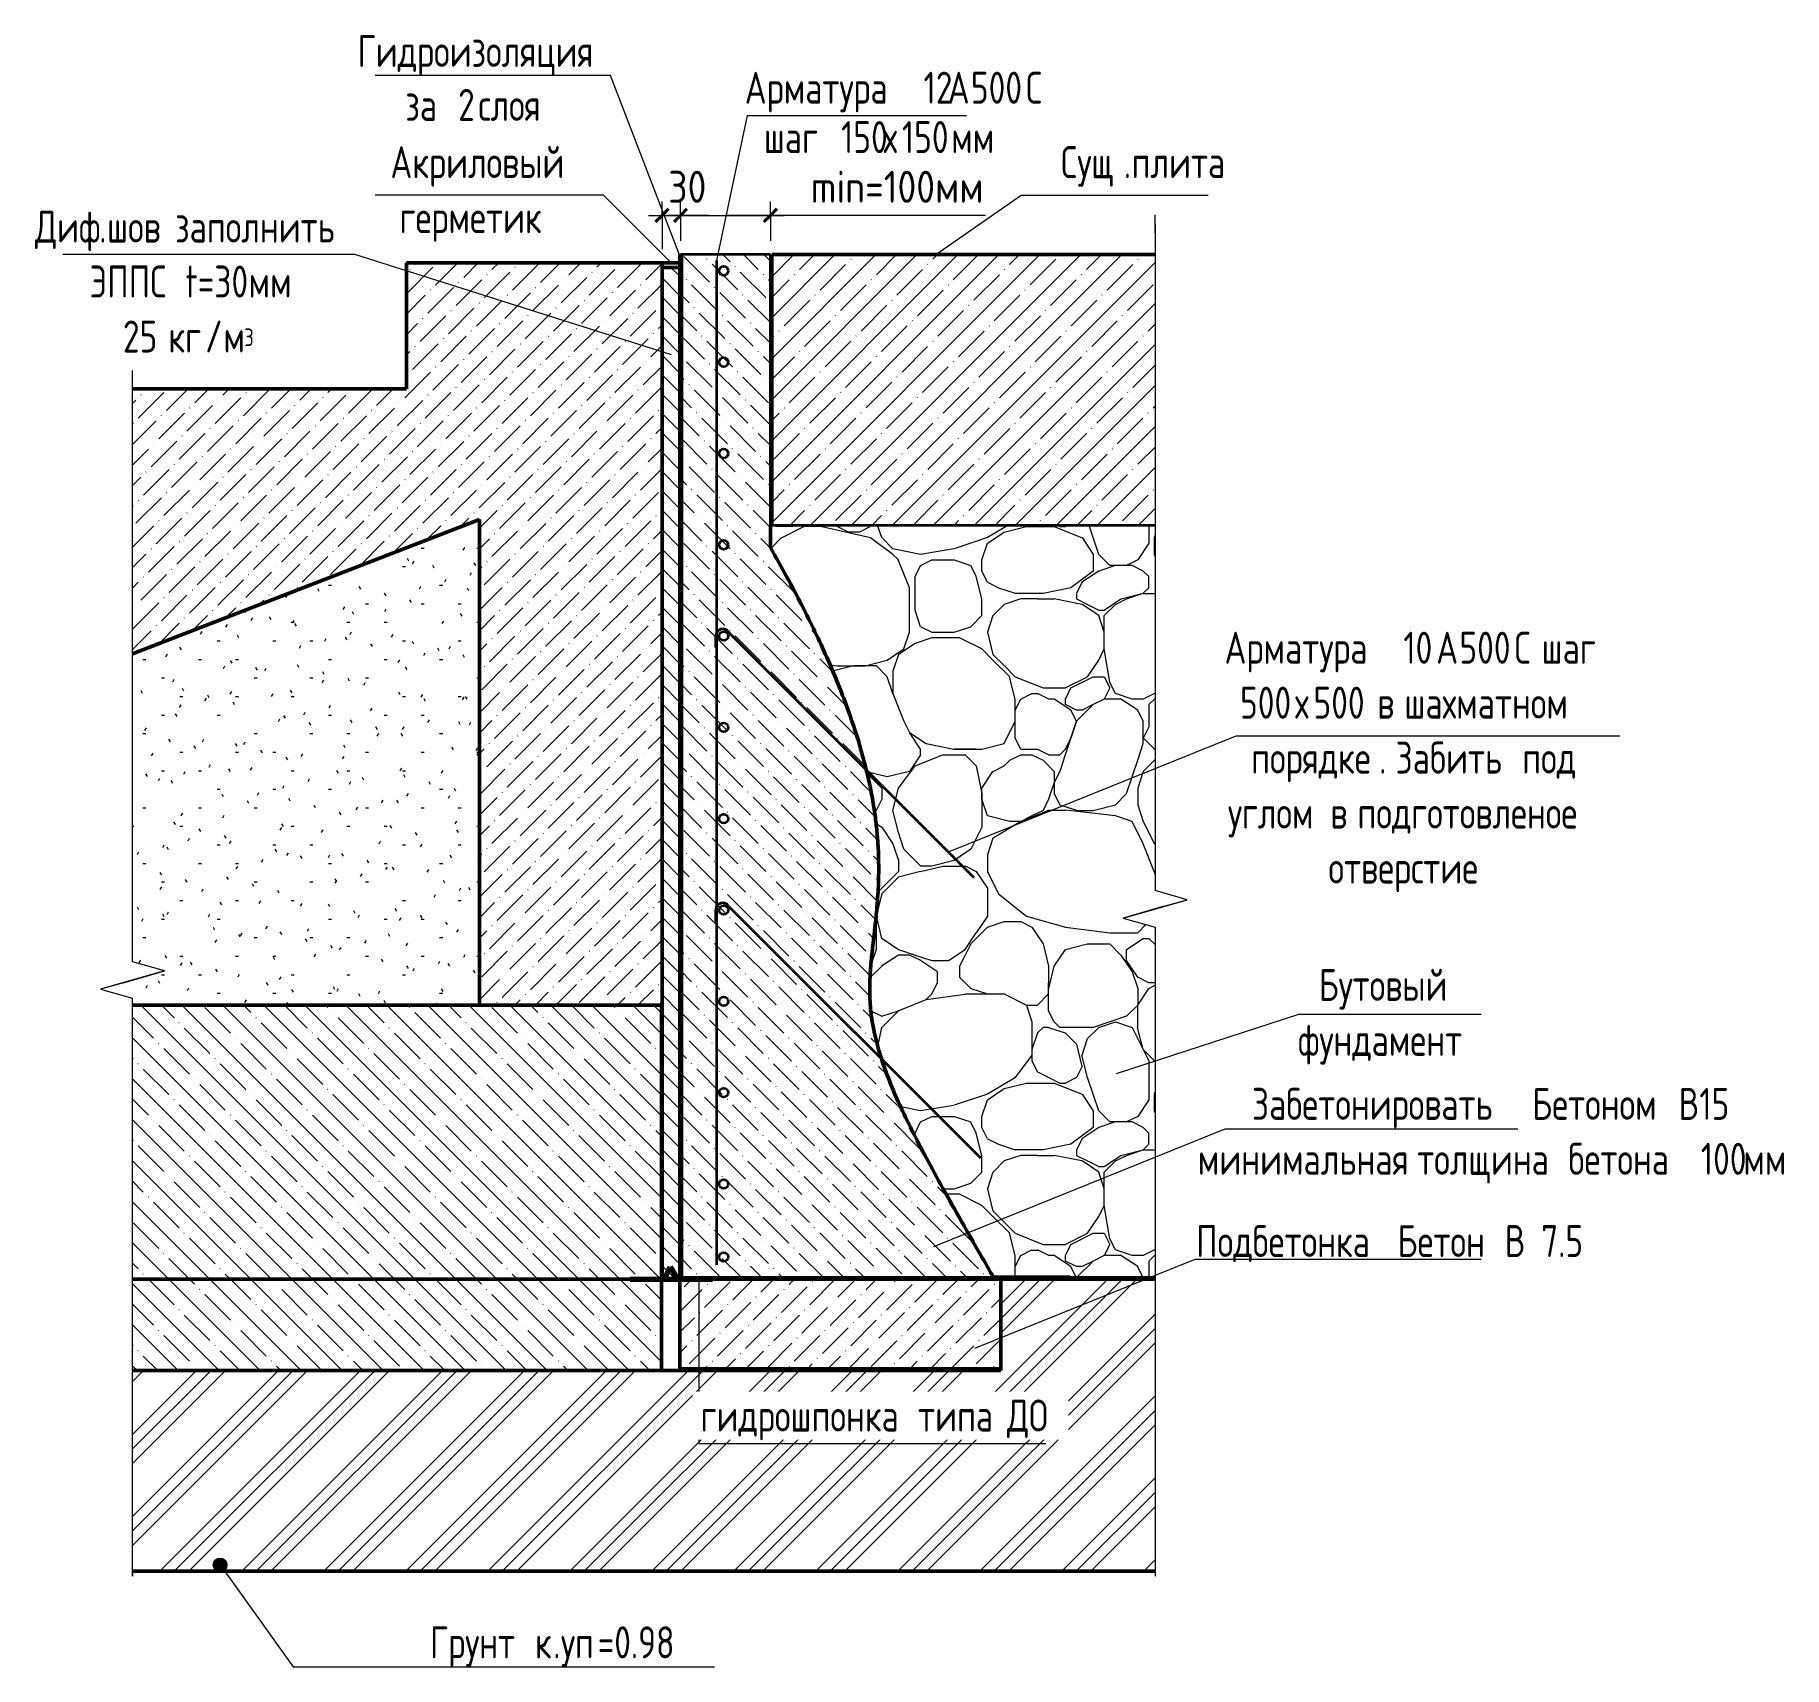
# Model space of a CAD drawing. Header units: millimetres. Extents: x -3846 to -1931, y -1557 to 231.
import ezdxf

# ---------------------------------------------------------------- set-up
doc = ezdxf.new("R2010")
doc.units = ezdxf.units.MM
for name, color, linetype, lineweight in [('A-____-____-DIMS', 211, 'Continuous', 9), ('A-____-____-DIMS-10', 211, 'Continuous', 9), ('A-____-NOTE-TEXT', 131, 'Continuous', 20), ('A-DETL-____-IDEN', 3, 'Continuous', 20), ('A-DETL-____-OTLN', 90, 'Continuous', 9), ('A-DETL-GENF-OTLN', 92, 'Continuous', 20), ('A-FLOR-____-MCUT', 192, 'Continuous', 50), ('A-FLOR-____-PATT', 8, 'Continuous', 50), ('G-____-____-TEXT', 231, 'Continuous', 9)]:
    doc.layers.add(name, color=color, linetype=linetype, lineweight=lineweight)
doc.styles.add('GOST Common', font='GOST_Common.ttf', dxfattribs={"width": 0.8, "height": 35})
doc.styles.add('GOST Common_1', font='GOST_Common.ttf', dxfattribs={"width": 0.9, "height": 35})
doc.styles.add('GOST Common_2', font='GOST_Common.ttf', dxfattribs={"width": 0.8, "height": 19.425339})
doc.dimstyles.new('ADSK_Основной_3_5_мм', dxfattribs={"dimscale": 304.8, "dimtxt": 0.115486, "dimasz": 0.046391, "dimexe": 0.049213, "dimexo": 0.000161459, "dimgap": 0.009843, "dimtad": 1, "dimdec": 0, "dimlfac": 304.8, "dimdsep": 46, "dimtxsty": 'GOST Common_1', "dimblk1": 'OBLIQUE', "dimblk2": 'OBLIQUE', "dimsah": 1, "dimcen": 0.09, "dimdle": 0.049213, "dimazin": 0, "dimtfac": 1, "dimtdec": 4, "dimtix": 1, "dimtmove": 1, "dimatfit": 3, "dimfxl": 1, "dimtvp": 1, "dimtolj": 1, "dimtzin": 0, "dimlwd": 20, "dimlwe": 20, "dimarcsym": 2})
pattern_1 = [(135, (-3199.888, 10356.94), (-22.45064, -22.45064), []), (135, (-3177.437, 10356.94), (-22.45064, -22.45064), [39.687, -7.937, 0.33528, -7.602])]
pattern_2 = [(45, (-3199.888, 10356.939), (8.418813, 30.869454), [39.687, -7.937, 0.33528, -7.602])]

msp = doc.modelspace()

# ---------------------------------------------------------------- texts
at = {"layer": 'A-DETL-____-IDEN', "lineweight": 9, "char_height": 35, "attachment_point": 1, "style": 'GOST Common'}
for s, insert, width in [('Грунт', (-3413.6167, -1512.307), 127.62865), ('\\fGOST Common|b0|i0|c204|p34|;\\W.8; ', (-3308.3126, -1512.307), 11.5443), ('=0.98', (-3229.9959, -1512.307), 107.7468), ('\\fGOST Common|b0|i0|c204|p34|;\\W.8;к', (-3298.7876, -1512.307), 24.3713), ('уп', (-3270.2126, -1512.307), 48.7426), ('\\fGOST Common|b0|i0|c204|p34|;\\W.8;.', (-3278.6792, -1512.307), 10.2616)]:
    msp.add_mtext(s, dxfattribs=dict(at, insert=insert, width=width))
at = {"layer": 'G-____-____-TEXT', "color": 7, "attachment_point": 1}
for s, insert, char_height, width, style in [('Гидроизоляция', (-3492.9972, 230.5245), 35, 315.5442, 'GOST Common'), ('Арматура', (-3068.9289, 190.3074), 35, 216.7763, 'GOST Common'), (' 12', (-2890.0706, 190.3074), 35, 52.5907, 'GOST Common'), ('\\fGOST Common|b0|i0|c204|p34|;\\W.8;А', (-2846.6789, 190.3074), 35, 30.7848, 'GOST Common'), ('500', (-2821.2789, 190.3074), 35, 73.1139, 'GOST Common'), ('\\fGOST Common|b0|i0|c204|p34|;\\W.8;С', (-2760.9539, 190.3074), 35, 24.3713, 'GOST Common'), ('за', (-3440.6097, 171.4511), 35, 49.38395, 'GOST Common'), (' 2 ', (-3399.8638, 171.4511), 35, 47.4599, 'GOST Common'), ('слоя', (-3360.7055, 171.4511), 35, 92.3544, 'GOST Common'), (' 150', (-2980.4223, 136.2372), 35, 76.962, 'GOST Common'), ('150', (-2896.8139, 136.2372), 35, 65.4177, 'GOST Common'), ('шаг', (-3048.1556, 136.2372), 35, 82.0928, 'GOST Common'), ('\\fGOST Common|b0|i0|c204|p34|;\\W.8;х', (-2916.9223, 136.2372), 35, 24.3713, 'GOST Common'), ('мм', (-2842.8389, 136.2372), 35, 55.1561, 'GOST Common'), ('Акриловый', (-3457.0138, 108.7941), 35, 228.3206, 'GOST Common'), ('\\fGOST Common|b0|i0|c204|p34|;\\W.8; ', (-3268.6305, 108.7941), 35, 11.5443, 'GOST Common'), ('Сущ', (-2722.6027, 108.7941), 35, 83.3755, 'GOST Common'), ('плита', (-2645.3443, 108.7941), 35, 130.19405, 'GOST Common'), ('\\fGOST Common|b0|i0|c204|p34|;\\W.8;.', (-2653.811, 108.7941), 35, 10.2616, 'GOST Common'), ('Диф', (-3846.2153, 38.1833), 35, 85.29955, 'GOST Common'), ('шов', (-3767.3694, 38.1833), 35, 78.88605, 'GOST Common'), ('\\fGOST Common|b0|i0|c204|p34|;\\W.8; ', (-3702.2819, 38.1833), 35, 11.5443, 'GOST Common'), ('заполнить', (-3692.7569, 38.1833), 35, 225.11385, 'GOST Common'), ('\\fGOST Common|b0|i0|c204|p34|;\\W.8; ', (-3507.0194, 38.1833), 35, 1.92405, 'GOST Common'), ('герметик', (-3446.9597, 48.6014), 35, 203.9493, 'GOST Common'), ('\\fGOST Common|b0|i0|c204|p34|;\\W.8;.', (-3775.8361, 38.1833), 35, 10.2616, 'GOST Common'), ('ЭППС', (-3786.4194, -22.0094), 35, 106.4641, 'GOST Common'), (' t=30', (-3698.5778, -22.0094), 35, 104.54005, 'GOST Common'), ('мм', (-3612.3236, -22.0094), 35, 55.1561, 'GOST Common'), ('25 ', (-3749.9069, -82.2021), 35, 60.2869, 'GOST Common'), ('кг', (-3700.1653, -82.2021), 35, 48.7426, 'GOST Common'), ('\\fGOST Common|b0|i0|c204|p34|;\\W.8;/', (-3659.9486, -82.2021), 35, 24.3713, 'GOST Common'), ('\\fGOST Common|b0|i0|c204|p34|;\\W.8;м', (-3639.8403, -82.2021), 35, 27.57805, 'GOST Common'), ('\\fGOST Common|b0|i0|c204|p34|;\\W.8;3', (-3617.0861, -90.8831), 19.425339, 16.6751, 'GOST Common_2'), ('Арматура', (-2543.4817, -423.012), 35, 216.7763, 'GOST Common'), (' 10 ', (-2364.6233, -423.012), 35, 64.135, 'GOST Common'), ('\\fGOST Common|b0|i0|c204|p34|;\\W.8;А', (-2311.7067, -423.012), 35, 30.7848, 'GOST Common'), ('500', (-2286.3067, -423.012), 35, 73.1139, 'GOST Common'), ('\\fGOST Common|b0|i0|c204|p34|;\\W.8;С', (-2225.9817, -423.012), 35, 24.3713, 'GOST Common'), ('\\fGOST Common|b0|i0|c204|p34|;\\W.8; ', (-2205.8733, -423.012), 35, 11.5443, 'GOST Common'), ('шаг', (-2196.3483, -423.012), 35, 82.0928, 'GOST Common'), ('500', (-2526.5483, -483.2047), 35, 73.1139, 'GOST Common'), ('\\fGOST Common|b0|i0|c204|p34|;\\W.8;х', (-2466.2233, -483.2047), 35, 24.3713, 'GOST Common'), ('500 ', (-2446.115, -483.2047), 35, 84.6582, 'GOST Common'), ('\\fGOST Common|b0|i0|c204|p34|;\\W.8;в', (-2376.265, -483.2047), 35, 24.3713, 'GOST Common'), ('\\fGOST Common|b0|i0|c204|p34|;\\W.8; ', (-2356.1567, -483.2047), 35, 11.5443, 'GOST Common'), ('шахматном', (-2346.6317, -483.2047), 35, 243.713, 'GOST Common'), ('порядке', (-2514.3775, -543.3974), 35, 169.95775, 'GOST Common'), ('Забить', (-2356.1567, -543.3974), 35, 156.4894, 'GOST Common'), ('\\fGOST Common|b0|i0|c204|p34|;\\W.8; ', (-2227.04, -543.3974), 35, 11.5443, 'GOST Common'), ('под', (-2217.515, -543.3974), 35, 73.1139, 'GOST Common'), ('. ', (-2374.1483, -543.3974), 35, 21.8059, 'GOST Common'), ('\\fGOST Common|b0|i0|c204|p34|;\\W.8; ', (-2437.1192, -603.5901), 35, 11.5443, 'GOST Common'), ('\\fGOST Common|b0|i0|c204|p34|;\\W.8; ', (-2407.4858, -603.5901), 35, 11.5443, 'GOST Common'), ('углом', (-2539.7775, -603.5901), 35, 124.4219, 'GOST Common'), ('\\fGOST Common|b0|i0|c204|p34|;\\W.8;в', (-2427.5942, -603.5901), 35, 24.3713, 'GOST Common'), ('подготовленое', (-2397.9608, -603.5901), 35, 321.9577, 'GOST Common'), ('\\fGOST Common|b0|i0|c204|p34|;\\W.8; ', (-2242.3858, -663.7828), 35, 11.5443, 'GOST Common'), ('отверстие', (-2429.7108, -663.7828), 35, 227.0379, 'GOST Common'), ('Бутовый', (-2440.3863, -792.2854), 35, 182.78475, 'GOST Common'), ('\\fGOST Common|b0|i0|c204|p34|;\\W.8; ', (-2289.5738, -792.2854), 35, 11.5443, 'GOST Common'), ('фундамент', (-2463.1404, -852.4781), 35, 237.2995, 'GOST Common'), ('Забетонировать', (-2513.5108, -922.5877), 35, 360.4387, 'GOST Common'), ('\\fGOST Common|b0|i0|c204|p34|;\\W.8; ', (-2216.1192, -922.5877), 35, 11.5443, 'GOST Common'), ('Бетоном', (-2206.5942, -922.5877), 35, 182.78475, 'GOST Common'), ('\\fGOST Common|b0|i0|c204|p34|;\\W.8; ', (-2055.7817, -922.5877), 35, 11.5443, 'GOST Common'), ('\\fGOST Common|b0|i0|c204|p34|;\\W.8;В', (-2046.2567, -922.5877), 35, 27.57805, 'GOST Common'), ('15', (-2023.5025, -922.5877), 35, 41.0464, 'GOST Common'), ('минимальная', (-2572.7775, -982.7804), 35, 279.6286, 'GOST Common'), ('\\fGOST Common|b0|i0|c204|p34|;\\W.8; ', (-2342.0608, -982.7804), 35, 11.5443, 'GOST Common'), ('толщина', (-2332.5358, -982.7804), 35, 189.19825, 'GOST Common'), ('\\fGOST Common|b0|i0|c204|p34|;\\W.8; ', (-2176.4317, -982.7804), 35, 11.5443, 'GOST Common'), ('бетона', (-2166.9067, -982.7804), 35, 155.2067, 'GOST Common'), (' 100', (-2038.8483, -982.7804), 35, 76.962, 'GOST Common'), ('мм', (-1975.3483, -982.7804), 35, 55.1561, 'GOST Common'), ('Подбетонка', (-2574.7014, -1072.8279), 35, 255.89865, 'GOST Common'), ('\\fGOST Common|b0|i0|c204|p34|;\\W.8; ', (-2363.5639, -1072.8279), 35, 11.5443, 'GOST Common'), ('Бетон', (-2354.0389, -1072.8279), 35, 130.8354, 'GOST Common'), ('\\fGOST Common|b0|i0|c204|p34|;\\W.8; ', (-2246.0889, -1072.8279), 35, 11.5443, 'GOST Common'), ('\\fGOST Common|b0|i0|c204|p34|;\\W.8;В', (-2236.5639, -1072.8279), 35, 27.57805, 'GOST Common'), (' 7.5', (-2213.8097, -1072.8279), 35, 70.5485, 'GOST Common')]:
    msp.add_mtext(s, dxfattribs=dict(at, insert=insert, char_height=char_height, width=width, style=style))

# ---------------------------------------------------------------- blocks, each defined once
blk = doc.blocks.new('696П-24-АНО-АР 15-07 _2__отсоединено_rvt3_rvt-1-Организация  диф_шва и подпорной стенки лестницы входной группы в осях 5-7_ А _-Б')
at = {"layer": 'A-FLOR-____-PATT', "lineweight": 9}
h = blk.add_hatch(dxfattribs=at)
h.set_pattern_fill('FP_1', style=0, pattern_type=2)
h.set_pattern_definition([(45, (-3199.888, 10356.94), (-22.45064, 22.45064), []), (45, (-3177.437, 10356.94), (-22.45064, 22.45064), [39.687, -7.937, 0.33528, -7.602])])
h.paths.add_polyline_path([(-3039.4, -306.5), (-2619.6, -306.5), (-2619.6, -10), (-3039.4, -10)])
at = {"layer": 'A-FLOR-____-MCUT', "color": 250}
for p, q in [((-2619.6, -10), (-3039.4, -10)), ((-3039.4, -10), (-3039.4, -306.5))]:
    blk.add_line(p, q, dxfattribs=at)
blk = doc.blocks.new('ADSK_ЭУ_Узел_Линии разрыва - Линейный обрыв-1920480-Организация  диф_шва и подпорной стенки лестницы входной группы в осях 5-7_ А _-Б')
at = {"layer": 'A-DETL-GENF-OTLN'}
for p, q in [((-2619.6, 23.5), (-2619.6, -706.5)), ((-2619.6, -746.5), (-2619.6, -1457.3))]:
    blk.add_line(p, q, dxfattribs=at)
blk = doc.blocks.new('ADSK_ЭУ_Узел_Линии разрыва - Линейный обрыв-1919260-Организация  диф_шва и подпорной стенки лестницы входной группы в осях 5-7_ А _-Б')
at = {"layer": 'A-DETL-GENF-OTLN'}
for p, q in [((-3739.4, -784.5), (-3739.4, -147)), ((-3739.4, -1457.3), (-3739.4, -824.5))]:
    blk.add_line(p, q, dxfattribs=at)
blk = doc.blocks.new('DIMBLOCK1-Организация  диф_шва и подпорной стенки лестницы входной группы в осях 5-7_ А _-Б')
at = {"layer": 'A-____-____-DIMS-10', "lineweight": 20}
for p, q in [((-3139.4, 33), (-3139.4, 48)), ((-3040.9, 33), (-3040.9, 48)), ((-3154.4, 33), (-3025.9, 33)), ((-3139.4, 33), (-3139.4, 5)), ((-2996.7, 33), (-3090.1, 33)), ((-3040.9, 33), (-3040.9, 5)), ((-2805.2, 33), (-2996.7, 33))]:
    blk.add_line(p, q, dxfattribs=at)
at = {"layer": 'A-____-____-DIMS-10', "lineweight": 40}
for p, q in [((-3139.4, 33), (-3132.3, 40.1)), ((-3040.9, 33), (-3033.8, 40.1)), ((-3139.4, 33), (-3146.4, 26)), ((-3040.9, 33), (-3047.9, 26))]:
    blk.add_line(p, q, dxfattribs=at)
at = {"layer": 'A-____-____-DIMS-10', "color": 0, "lineweight": 20, "insert": (-2996.7, 81.8), "char_height": 35, "width": 229.814, "attachment_point": 1, "line_spacing_factor": 1.022761, "style": 'GOST Common_1'}
blk.add_mtext('min=100мм', dxfattribs=at)
blk = doc.blocks.new('_Oblique')
at = {"color": 0, "linetype": 'ByBlock', "lineweight": -2}
blk.add_line((-0.5, -0.5), (0.5, 0.5), dxfattribs=at)
blk = doc.blocks.new('DIMBLOCK2-Организация  диф_шва и подпорной стенки лестницы входной группы в осях 5-7_ А _-Б')
at = {"layer": 'A-____-____-DIMS-10', "lineweight": 20}
for p, q in [((-3159.5, 33), (-3159.5, 48)), ((-3139.4, 33), (-3139.4, 48)), ((-3174.5, 33), (-3124.4, 33)), ((-3159.5, 33), (-3159.5, -4)), ((-3152.7, 33), (-3149.4, 33)), ((-3108.5, 33), (-3152.7, 33)), ((-3139.4, 33), (-3139.4, 5))]:
    blk.add_line(p, q, dxfattribs=at)
at = {"layer": 'A-____-____-DIMS-10', "lineweight": 40}
for p, q in [((-3159.5, 33), (-3152.5, 40.1)), ((-3139.4, 33), (-3132.3, 40.1)), ((-3159.5, 33), (-3166.6, 26)), ((-3139.4, 33), (-3146.4, 26))]:
    blk.add_line(p, q, dxfattribs=at)
at = {"layer": 'A-____-____-DIMS-10', "color": 0, "lineweight": 20, "insert": (-3152.7, 81.8), "char_height": 35, "width": 52.979, "attachment_point": 1, "line_spacing_factor": 1.022761, "style": 'GOST Common_1'}
blk.add_mtext('30\\fGOST Common|b0|i0|c177|p34|;\\W.9;\u200e', dxfattribs=at)
blk = doc.blocks.new('ADSK_Марка_ЭлементУзла - ADSK_Наименование_Полка 35 мм-223373-Организация  диф_шва и подпорной стенки лестницы входной группы в осях 5-7_ А _-Б')
at = {"layer": 'A-DETL-____-IDEN'}
blk.add_line((-3452.1, -1556.6), (-3102.1, -1556.6), dxfattribs=at)

# ---------------------------------------------------------------- dimensions: what is measured, and where the dimension line sits
at = {"layer": 'A-____-____-DIMS', "lineweight": 20}
for base, p1, p2, text, override, picture, middle in [((-3139.3551, 33.0362), (-3159.5311, -18.9966), (-3139.3551, -10), '30\u200e', {"dimpost": '<>', "dimfxl": 22.090932}, 'DIMBLOCK2-Организация  диф_шва и подпорной стенки лестницы входной группы в осях 5-7_ А _-Б', (-3126.1925, 58.4419)), ((-3040.877, 33.0362), (-3139.3551, -10), (-3040.877, -10), 'min=100мм', {"dimpost": '<>', "dimfxl": 98.478097}, 'DIMBLOCK1-Организация  диф_шва и подпорной стенки лестницы входной группы в осях 5-7_ А _-Б', (-2881.7939, 58.4419))]:
    dim = msp.add_linear_dim(base=base, p1=p1, p2=p2, text=text, dimstyle='ADSK_Основной_3_5_мм', override=override, dxfattribs=at)
    dim.commit()
    dim.dimension.update_dxf_attribs({"geometry": picture, "text_midpoint": middle, "dimtype": 160})

# ---------------------------------------------------------------- hatches: boundary and pattern name
at = {"layer": 'A-DETL-____-IDEN'}
h = msp.add_hatch(color=256, dxfattribs=at)
edge = h.paths.add_edge_path()
edge.add_arc((-3643.5451, -1445.0676), 7.5, 0, 360)
at = {"layer": 'A-DETL-GENF-OTLN', "lineweight": 9}
h = msp.add_hatch(dxfattribs=at)
h.set_pattern_fill('FP_5', style=0, pattern_type=2)
h.set_pattern_definition(pattern_2)
h.paths.add_polyline_path([(-3159.5311, -832), (-3159.5311, -18.9966), (-3439.5311, -18.9966), (-3439.5311, -156.9966), (-3739.3551, -156.9966), (-3739.3551, -447.1429), (-3359.5311, -300.1142), (-3359.5311, -832), (-3160, -832)])
h = msp.add_hatch(dxfattribs=at)
h.set_pattern_fill('FP_3', style=0, pattern_type=2)
h.set_pattern_definition([(135, (-3199.888, 10356.939), (-30.869454, 8.418813), [39.687, -7.937, 0.33528, -7.602])])
h.paths.add_polyline_path([(-2800.305, -1130), (-2796.5323, -1130), (-2826.9977, -1076.8329), (-2843.734, -1047.355), (-2863.5621, -1011.5586), (-2880.8753, -978.8531), (-2895.6735, -948.8303), (-2899.7465, -939.6247), (-2905.122, -927.8199), (-2906.4242, -924.5326), (-2907.957, -921.0682), (-2911.0884, -912.7577), (-2915.1355, -902.5407), (-2916.3178, -898.8792), (-2917.725, -895.1444), (-2919.9468, -887.6403), (-2922.8421, -878.6737), (-2923.7952, -874.6418), (-2924.9813, -870.6357), (-2927.1648, -860.3885), (-2928.2374, -855.8516), (-2928.8441, -851.488), (-2929.7253, -847.1197), (-2930.3426, -840.7102), (-2931.3175, -833.6989), (-2931.4939, -828.7573), (-2931.9348, -824.1787), (-2931.8889, -817.6894), (-2932.0976, -811.839), (-2931.8062, -806.0197), (-2931.7732, -801.3595), (-2931.2458, -794.8312), (-2930.9953, -789.8303), (-2928.7019, -767.178), (-2925.4651, -737.8173), (-2924.1452, -723.7163), (-2923.2279, -710.003), (-2922.546, -695.5738), (-2922.466, -680.4236), (-2922.819, -663.7251), (-2924.4389, -642.4781), (-2925.4772, -631.2564), (-2928.5203, -611.4897), (-2931.7732, -593.0045), (-2936.9472, -571.3493), (-2941.9261, -551.8143), (-2950.162, -526.2424), (-2957.1721, -505.2343), (-2969.4407, -474.6581), (-2978.2236, -453.192), (-3005.8734, -395.188), (-3040.877, -330.7845), (-3040.877, -10), (-3139.3551, -10), (-3139.3551, -1130), (-2820.4052, -1130)])
h = msp.add_hatch(dxfattribs=at)
h.set_pattern_fill('FP_7', style=0, pattern_type=2)
h.set_pattern_definition([(135, (-3199.888, 10356.939), (-10.606602, -10.606602), [])])
h.paths.add_polyline_path([(-3140, -1132), (-3140, -23.9966), (-3159.5311, -23.9966), (-3159.5311, -1132), (-3140.5457, -1132)])
h = msp.add_hatch(dxfattribs=at)
h.set_pattern_fill('FP_6', style=0, pattern_type=2)
h.set_pattern_definition([(0, (-3199.888, 10356.94), (81.28, 20.32), [3.353, -57.607, 3.353, -57.607, -325.12]), (0, (-3199.888, 10356.94), (81.28, 20.32), [-121.92, 3.353, -118.567, 3.353, -57.607, -142.24]), (0, (-3199.888, 10356.94), (81.28, 20.32), [-304.8, 3.353, -37.287, 3.353, -98.247]), (120, (-3169.408, 10367.1), (-58.237636, 60.230545), [3.353, -57.607, 3.353, -57.607, -325.12]), (120, (-3169.408, 10367.1), (-58.237636, 60.230545), [-121.92, 3.353, -118.567, 3.353, -57.607, -142.24]), (120, (-3169.408, 10367.1), (-58.237636, 60.230545), [-304.8, 3.353, -37.287, 3.353, -98.247]), (240, (-3159.248, 10407.74), (-23.042364, -80.550545), [3.353, -57.607, 3.353, -382.727]), (240, (-3159.248, 10407.74), (-23.042364, -80.550545), [-64.313, -57.607, 3.353, -118.567, -203.2]), (240, (-3159.248, 10407.74), (-23.042364, -80.550545), [-243.84, 3.353, -57.607, 3.353, -138.887]), (240, (-3159.248, 10407.74), (-23.042364, -80.550545), [-308.153, -37.287, 3.353, -98.247])])
h.paths.add_polyline_path([(-3359.5311, -832), (-3359.5311, -300.1142), (-3739.3551, -447.1429), (-3739.3551, -784.4983), (-3704.3551, -794.4983), (-3729.3551, -801.6411), (-3729.3551, -824.4983), (-3739.3551, -824.4983), (-3739.3551, -832), (-3704.3551, -832)])
h = msp.add_hatch(dxfattribs=at)
h.set_pattern_fill('FP_4', style=0, pattern_type=2)
h.set_pattern_definition([(306.87, (-3078, 10698.23), (609.4493, -609.4465), [30.472, -3016.766]), (333.435, (-3090.2, 10704.32), (609.448, 0.0001), [13.628, -1349.14]), (345.964, (-3114.57, 10710.42), (609.4476, 0.0028), [25.128, -2487.69]), (206.565, (-3102.38, 10515.4), (-609.4485, -609.447), [13.628, -1349.14]), (206.565, (-3078, 10527.58), (-609.4485, -609.447), [27.255, -1335.51]), (225, (-3065.8, 10539.77), (0, -609.448), [17.238, -844.65]), (270, (-3065.8, 10551.96), (609.448, 4e-14), [12.19, -597.26]), (288.435, (-3071.9, 10570.25), (609.4485, -1218.895), [19.272, -1907.97]), (315, (-3084.1, 10582.43), (609.448, 0), [17.238, -844.65]), (348.69, (-3114.57, 10588.53), (609.4481, -0.0003), [31.076, -3076.51]), (116.565, (-3047.53, 10649.47), (-609.447, 609.4485), [27.255, -1335.51]), (90, (-3047.5, 10631.2), (-609.448, 4e-14), [18.283, -591.164]), (63.435, (-3059.72, 10606.8), (-0.0001, 609.448), [27.255, -1335.51]), (26.565, (-3084.1, 10594.62), (609.4485, 609.447), [27.255, -1335.51]), (11.31, (-3114.57, 10588.53), (2437.7899, 609.451), [31.076, -3076.51]), (0, (-3151.13, 10588.5), (0, 609.448), [36.567, -572.88]), (26.565, (-3029.24, 10649.47), (609.4485, 609.447), [27.255, -1335.51]), (45, (-3041.43, 10637.3), (0, 609.448), [17.238, -844.65]), (63.435, (-3053.62, 10612.9), (-0.0001, 609.448), [27.255, -1335.51]), (75.964, (-3059.72, 10588.53), (-0.0028, 609.4476), [25.128, -2487.69]), (90, (-3059.7, 10564.15), (-609.448, 4e-14), [24.378, -585.07]), (104.036, (-3053.62, 10539.77), (-609.4401, 1828.3455), [25.128, -2487.69]), (135, (-3041.43, 10527.6), (-609.448, 0), [17.238, -844.65]), (153.435, (-3017.05, 10515.4), (-609.448, -0.0001), [27.255, -1335.51]), (288.435, (-2943.92, 10765.27), (609.4485, -1218.895), [19.272, -1907.97]), (296.565, (-2950.01, 10777.46), (609.447, -609.4485), [13.628, -1349.14]), (315, (-2956.1, 10783.55), (609.448, 0), [8.62, -853.27]), (0, (-2962.2, 10783.55), (0, 609.448), [6.094, -603.353]), (18.435, (-2980.49, 10777.46), (1218.895, 609.4485), [19.272, -1907.97]), (26.565, (-2992.68, 10771.36), (609.4485, 609.447), [13.628, -1349.14]), (71.565, (-2998.77, 10753.08), (0.0009, 609.4477), [19.272, -1907.97]), (90, (-2998.8, 10722.6), (-609.448, 4e-14), [30.472, -578.975]), (135, (-3090.2, 10765.27), (-609.448, 0), [8.62, -853.27]), (123.69, (-3078, 10746.99), (-609.4467, 609.4487), [21.974, -2175.42]), (90, (-3078, 10734.8), (-609.448, 4e-14), [12.19, -597.26]), (63.435, (-3084.1, 10722.6), (-0.0001, 609.448), [13.628, -1349.14]), (18.435, (-3102.38, 10716.51), (1218.895, 609.4485), [19.272, -1907.97]), (0, (-3132.85, 10716.5), (0, 609.448), [30.472, -578.975]), (326.31, (-3151.13, 10728.7), (1218.8959, -609.4466), [21.974, -2175.42]), (0, (-3151.13, 10710.4), (0, 609.448), [36.567, -572.88]), (14.036, (-3175.51, 10704.32), (1828.3455, 609.4401), [25.128, -2487.69]), (30.964, (-3205.98, 10686.04), (1828.3375, 1218.9024), [35.537, -3518.123]), (45, (-3224.27, 10667.76), (0, 609.448), [25.857, -836.032]), (71.565, (-3230.36, 10649.47), (0.0009, 609.4477), [19.272, -1907.97]), (90, (-3230.36, 10631.2), (-609.448, 4e-14), [18.283, -591.164]), (108.435, (-3224.27, 10612.9), (-609.4485, 1218.895), [19.272, -1907.97]), (108.435, (-3218.17, 10594.62), (-609.4485, 1218.895), [19.272, -1907.97]), (165.964, (-3193.8, 10588.53), (-609.4476, -0.0028), [25.128, -2487.69]), (180, (-3151.13, 10588.5), (-7e-14, -609.448), [42.66, -566.786]), (303.69, (-2919.54, 10942.01), (609.4467, -609.4487), [21.974, -2175.42]), (326.31, (-2937.82, 10954.2), (1218.8959, -609.4466), [21.974, -2175.42]), (0, (-2956.1, 10954.2), (0, 609.448), [18.283, -591.164]), (14.036, (-2980.49, 10948.1), (1828.3455, 609.4401), [25.128, -2487.69]), (33.69, (-2998.77, 10935.91), (609.4487, 609.4467), [21.974, -2175.42]), (56.31, (-3010.96, 10917.63), (609.4466, 1218.8959), [21.974, -2175.42]), (75.964, (-3017.05, 10893.25), (-0.0028, 609.4476), [25.128, -2487.69]), (104.036, (-3010.96, 10868.88), (-609.4401, 1828.3455), [25.128, -2487.69]), (135, (-3004.86, 10862.8), (-609.448, 0), [8.62, -853.27]), (168.69, (-2974.39, 10856.69), (-609.4481, 0.0003), [31.076, -3076.51]), (161.565, (-3047.53, 10874.97), (-609.4477, 0.0009), [19.272, -1907.97]), (180, (-3035.34, 10875), (-7e-14, -609.448), [12.19, -597.26]), (206.565, (-3023.15, 10881.06), (-609.4485, -609.447), [13.628, -1349.14]), (243.435, (-3017.05, 10893.25), (0.0001, -609.448), [13.628, -1349.14]), (161.565, (-3023.15, 11015.14), (-609.4477, 0.0009), [19.272, -1907.97]), (123.69, (-3010.96, 10996.86), (-609.4467, 609.4487), [21.974, -2175.42]), (101.31, (-3004.86, 10966.39), (-609.451, 2437.7899), [31.076, -3076.51]), (90, (-3004.86, 10935.9), (-609.448, 4e-14), [30.472, -578.975]), (71.565, (-3010.96, 10917.63), (0.0009, 609.4477), [19.272, -1907.97]), (14.036, (-2998.77, 11009.05), (1828.3455, 609.4401), [25.128, -2487.69]), (63.435, (-3004.86, 10996.86), (-0.0001, 609.448), [13.628, -1349.14]), (90, (-3004.86, 10972.5), (-609.448, 4e-14), [24.378, -585.07]), (135, (-2992.68, 10960.3), (-609.448, 0), [17.238, -844.65]), (165.964, (-2968.3, 10954.2), (-609.4476, -0.0028), [25.128, -2487.69]), (180, (-2937.8, 10954.2), (-7e-14, -609.448), [30.472, -578.975]), (206.565, (-2925.64, 10960.3), (-609.4485, -609.447), [13.628, -1349.14]), (243.435, (-2919.54, 10972.48), (0.0001, -609.448), [13.628, -1349.14]), (270, (-2919.54, 10984.7), (609.448, 4e-14), [12.19, -597.26]), (315, (-2937.82, 11002.95), (609.448, 0), [25.857, -836.032]), (341.565, (-2974.4, 11015.14), (609.4477, -0.0009), [38.545, -1888.698]), (270, (-2901.26, 10905.44), (609.448, 4e-14), [12.19, -597.26]), (288.435, (-2907.35, 10923.73), (609.4485, -1218.895), [19.272, -1907.97]), (26.565, (-3065.8, 11009.05), (609.4485, 609.447), [27.255, -1335.51]), (45, (-3078, 10996.86), (0, 609.448), [17.238, -844.65]), (78.69, (-3084.09, 10966.39), (0.0003, 609.4481), [31.076, -3076.51]), (90, (-3084.1, 10935.9), (-609.448, 4e-14), [30.472, -578.975]), (90, (-3084.1, 10917.63), (-609.448, 4e-14), [18.283, -591.164]), (108.435, (-3078, 10899.35), (-609.4485, 1218.895), [19.272, -1907.97]), (123.69, (-3065.81, 10881.06), (-609.4467, 609.4487), [21.974, -2175.42]), (168.69, (-2974.39, 10856.69), (-609.4481, 0.0003), [31.076, -3076.51]), (180, (-2950, 10856.7), (-7e-14, -609.448), [24.378, -585.07]), (198.435, (-2931.73, 10862.78), (-1218.895, -609.4485), [19.272, -1907.97]), (225, (-2913.45, 10881.06), (0, -609.448), [25.857, -836.032]), (225, (-2901.26, 10893.25), (0, -609.448), [17.238, -844.65]), (168.69, (-3053.62, 10771.36), (-609.4481, 0.0003), [31.076, -3076.51]), (180, (-3029.24, 10771.36), (-7e-14, -609.448), [24.378, -585.07]), (188.13, (-2986.58, 10777.46), (-3656.6867, -609.44117), [43.094, -4266.35]), (225, (-2968.3, 10795.74), (0, -609.448), [25.857, -836.032]), (270, (-2968.3, 10814), (609.448, 4e-14), [18.283, -591.164]), (288.435, (-2974.4, 10832.3), (609.4485, -1218.895), [19.272, -1907.97]), (315, (-2998.77, 10856.7), (609.448, 0), [34.476, -827.413]), (341.565, (-3017.05, 10862.78), (609.4477, -0.0009), [19.272, -1907.97]), (345.964, (-3041.43, 10868.88), (609.4476, 0.0028), [25.128, -2487.69]), (0, (-3065.8, 10868.9), (0, 609.448), [24.378, -585.07]), (18.435, (-3084.1, 10862.78), (1218.895, 609.4485), [19.272, -1907.97]), (33.69, (-3102.38, 10850.6), (609.4487, 609.4467), [21.974, -2175.42]), (45, (-3114.57, 10838.4), (0, 609.448), [17.238, -844.65]), (90, (-3114.57, 10814), (-609.448, 4e-14), [24.378, -585.07]), (108.435, (-3108.47, 10795.74), (-609.4485, 1218.895), [19.272, -1907.97]), (116.565, (-3102.38, 10783.55), (-609.447, 609.4485), [13.628, -1349.14]), (161.565, (-3084.1, 10777.46), (-609.4477, 0.0009), [19.272, -1907.97]), (291.801, (-2907.35, 10478.83), (609.4393, -1218.8995), [32.82, -3249.156]), (270, (-2907.35, 10503.2), (609.448, 4e-14), [24.378, -585.07]), (251.565, (-2901.26, 10521.49), (-0.0009, -609.4477), [19.272, -1907.97]), (213.69, (-2882.97, 10533.68), (-609.4487, -609.4467), [21.974, -2175.42]), (198.435, (-2864.7, 10539.77), (-1218.895, -609.4485), [19.272, -1907.97]), (180, (-2834.2, 10539.8), (-7e-14, -609.448), [30.472, -578.975]), (153.435, (-2809.84, 10527.58), (-609.448, -0.0001), [27.255, -1335.51]), (135, (-2797.65, 10515.4), (-609.448, 0), [17.238, -844.65]), (135, (-2779.37, 10497.1), (-609.448, 0), [25.857, -836.032]), (104.036, (-2773.27, 10472.73), (-609.4401, 1828.3455), [25.128, -2487.69]), (90, (-2773.3, 10448.36), (-609.448, 4e-14), [24.378, -585.07]), (63.435, (-2785.46, 10423.98), (-0.0001, 609.448), [27.255, -1335.51]), (14.036, (-2809.84, 10417.88), (1828.3455, 609.4401), [25.128, -2487.69]), (0, (-2840.3, 10417.9), (0, 609.448), [30.472, -578.975]), (348.69, (-2870.79, 10423.98), (609.4481, -0.0003), [31.076, -3076.51]), (326.31, (-2889.07, 10436.17), (1218.896, -609.4466), [21.974, -2175.42]), (296.565, (-2895.16, 10448.36), (609.447, -609.4485), [13.628, -1349.14]), (45, (-2937.82, 10783.55), (0, 609.448), [8.62, -853.27]), (0, (-2950, 10783.55), (0, 609.448), [12.19, -597.26]), (315, (-2962.2, 10795.74), (609.448, 0), [17.238, -844.65]), (281.31, (-2968.3, 10826.21), (609.451, -2437.7899), [31.076, -3076.51]), (0, (-2956.1, 10850.6), (0, 609.448), [18.283, -591.164]), (45, (-2968.3, 10838.4), (0, 609.448), [17.238, -844.65]), (90, (-2968.3, 10826.2), (-609.448, 4e-14), [12.19, -597.26]), (135, (-3078, 10887.16), (-609.448, 0), [17.238, -844.65]), (90, (-3078, 10875), (-609.448, 4e-14), [12.19, -597.26]), (63.435, (-3084.1, 10862.78), (-0.0001, 609.448), [13.628, -1349.14]), (18.435, (-3102.38, 10856.69), (1218.895, 609.4485), [19.272, -1907.97]), (0, (-3120.66, 10856.7), (0, 609.448), [18.283, -591.164]), (0, (-2724.5, 10661.66), (0, 609.448), [6.094, -603.353]), (333.435, (-2736.7, 10667.76), (609.448, 0.0001), [13.628, -1349.14]), (333.435, (-2748.9, 10673.85), (609.448, 0.0001), [13.628, -1349.14]), (296.565, (-2755, 10686.04), (609.447, -609.4485), [13.628, -1349.14]), (270, (-2755, 10698.2), (609.448, 4e-14), [12.19, -597.26]), (251.565, (-2748.9, 10716.51), (-0.0009, -609.4477), [19.272, -1907.97]), (225, (-2742.8, 10722.6), (0, -609.448), [8.62, -853.27]), (180, (-2736.7, 10722.6), (-7e-14, -609.448), [6.094, -603.353]), (45, (-2748.9, 10747), (0, 609.448), [17.238, -844.65]), (0, (-2761.1, 10747), (0, 609.448), [12.19, -597.26]), (341.565, (-2822.03, 10765.27), (609.4477, -0.0009), [19.272, -1907.97]), (315, (-2834.2, 10777.46), (609.448, 0), [17.238, -844.65]), (270, (-2834.2, 10789.65), (609.448, 4e-14), [12.19, -597.26]), (243.435, (-2828.12, 10801.84), (0.0001, -609.448), [13.628, -1349.14]), (153.435, (-2876.88, 10795.74), (-609.448, -0.0001), [13.628, -1349.14]), (146.31, (-2858.6, 10783.55), (-1218.8959, 609.4466), [21.974, -2175.42]), (90, (-2858.6, 10771.36), (-609.448, 4e-14), [12.19, -597.26]), (63.435, (-2864.7, 10759.17), (-0.0001, 609.448), [13.628, -1349.14]), (45, (-2870.8, 10753.1), (0, 609.448), [8.62, -853.27]), (18.435, (-2919.54, 10734.8), (1218.895, 609.4485), [19.272, -1907.97]), (333.435, (-2931.73, 10740.9), (609.448, 0.0001), [13.628, -1349.14]), (296.565, (-2937.82, 10753.08), (609.447, -609.4485), [13.628, -1349.14]), (180, (-2943.9, 10655.57), (-7e-14, -609.448), [12.19, -597.26]), (206.565, (-2931.73, 10661.66), (-609.4485, -609.447), [13.628, -1349.14]), (251.565, (-2925.64, 10679.95), (-0.0009, -609.4477), [19.272, -1907.97]), (270, (-2925.64, 10704.3), (609.448, 4e-14), [24.378, -585.07]), (116.565, (-2815.94, 10606.8), (-609.447, 609.4485), [13.628, -1349.14]), (104.036, (-2809.84, 10582.43), (-609.4401, 1828.3455), [25.128, -2487.69]), (90, (-2809.84, 10564.15), (-609.448, 4e-14), [18.283, -591.164]), (45, (-2822.03, 10551.96), (0, 609.448), [17.238, -844.65]), (18.435, (-2840.31, 10545.87), (1218.895, 609.4485), [19.272, -1907.97]), (0, (-2864.7, 10545.87), (0, 609.448), [24.378, -585.07]), (333.435, (-2876.88, 10551.96), (609.448, 0.0001), [13.628, -1349.14]), (0, (-2755, 10478.8), (0, 609.448), [6.094, -603.353]), (26.565, (-2767.18, 10472.73), (609.4485, 609.447), [13.628, -1349.14]), (63.435, (-2773.27, 10460.55), (-0.0001, 609.448), [13.628, -1349.14]), (90, (-2773.3, 10448.36), (-609.448, 4e-14), [12.19, -597.26]), (90, (-2773.3, 10430.1), (-609.448, 4e-14), [18.283, -591.164]), (116.565, (-2767.18, 10417.88), (-609.447, 609.4485), [13.628, -1349.14]), (123.69, (-2876.88, 10417.88), (-609.4467, 609.4487), [21.974, -2175.42]), (90, (-2876.9, 10411.8), (-609.448, 4e-14), [6.094, -603.353]), (168.69, (-2876.88, 10631.19), (-609.4481, 0.0003), [31.076, -3076.51]), (189.462, (-2840.31, 10637.28), (-3047.2417, -609.43095), [37.07, -3670.054]), (198.435, (-2803.75, 10649.47), (-1218.895, -609.4485), [38.545, -1888.698]), (210.964, (-2773.27, 10667.76), (-1828.3375, -1218.9024), [35.537, -3518.123]), (233.13, (-2754.99, 10692.14), (-1218.8979, -1828.3406), [30.472, -3016.766]), (270, (-2755, 10728.7), (609.448, 4e-14), [36.567, -572.88]), (288.435, (-2761.09, 10746.99), (609.4485, -1218.895), [19.272, -1907.97]), (333.435, (-2785.46, 10759.17), (609.448, 0.0001), [27.255, -1335.51]), (0, (-2828.1, 10759.2), (0, 609.448), [42.66, -566.786]), (8.13, (-2870.79, 10753.08), (3656.6867, 609.44117), [43.094, -4266.35]), (21.801, (-2901.26, 10740.89), (1218.8995, 609.4393), [32.82, -3249.156]), (45, (-2919.54, 10722.6), (0, 609.448), [25.857, -836.032]), (78.69, (-2925.64, 10692.14), (0.0003, 609.4481), [31.076, -3076.51]), (90, (-2925.64, 10667.76), (-609.448, 4e-14), [24.378, -585.07]), (108.435, (-2919.54, 10649.47), (-609.4485, 1218.895), [19.272, -1907.97]), (135, (-2907.35, 10637.3), (-609.448, 0), [17.238, -844.65]), (180, (-2986.6, 10661.66), (-7e-14, -609.448), [18.283, -591.164]), (167.471, (-2931.73, 10649.474), (-3047.23593, 609.4577), [56.188, -5562.64]), (143.13, (-2907.35, 10631.19), (-1828.3406, 1218.8979), [30.472, -3016.766]), (135, (-2901.26, 10625.1), (-609.448, 0), [8.62, -853.27]), (111.801, (-2889.07, 10594.62), (-609.4393, 1218.8995), [32.82, -3249.156]), (90, (-2889.07, 10570.25), (-609.448, 4e-14), [24.378, -585.07]), (90, (-2889.07, 10545.87), (-609.448, 4e-14), [24.378, -585.07]), (71.565, (-2895.16, 10527.58), (0.0009, 609.4477), [19.272, -1907.97]), (33.69, (-2913.45, 10515.4), (609.4487, 609.4467), [21.974, -2175.42]), (14.036, (-2937.82, 10509.3), (1828.3455, 609.4401), [25.128, -2487.69]), (0, (-2968.3, 10509.3), (0, 609.448), [30.472, -578.975]), (352.875, (-3017.05, 10515.396), (609.44727, 0.00055), [49.135, -4864.388]), (270, (-2639.2, 10765.27), (609.448, 4e-14), [18.283, -591.164]), (288.435, (-2645.29, 10783.55), (609.4485, -1218.895), [19.272, -1907.97]), (303.69, (-2657.48, 10801.84), (609.4467, -609.4487), [21.974, -2175.42]), (315, (-2669.67, 10814.02), (609.448, 0), [17.238, -844.65]), (0, (-2694.05, 10814), (0, 609.448), [24.378, -585.07]), (14.036, (-2718.42, 10807.93), (1828.3455, 609.4401), [25.128, -2487.69]), (56.31, (-2730.61, 10789.65), (609.4466, 1218.8959), [21.974, -2175.42]), (75.964, (-2736.7, 10765.27), (-0.0028, 609.4476), [25.128, -2487.69]), (270, (-2736.7, 10789.65), (609.448, 4e-14), [18.283, -591.164]), (284.036, (-2742.8, 10814.02), (609.4401, -1828.3455), [25.128, -2487.69]), (303.69, (-2754.99, 10832.3), (609.4467, -609.4487), [21.974, -2175.42]), (333.435, (-2767.18, 10838.4), (609.448, 0.0001), [13.628, -1349.14]), (0, (-2785.46, 10838.4), (0, 609.448), [18.283, -591.164]), (18.435, (-2803.75, 10832.3), (1218.895, 609.4485), [19.272, -1907.97]), (45, (-2815.94, 10820.1), (0, 609.448), [17.238, -844.65]), (236.31, (-2803.75, 10844.5), (-609.4466, -1218.8959), [21.974, -2175.42]), (270, (-2803.75, 10862.8), (609.448, 4e-14), [18.283, -591.164]), (270, (-2803.75, 10875), (609.448, 4e-14), [12.19, -597.26]), (303.69, (-2815.94, 10893.25), (609.4467, -609.4487), [21.974, -2175.42]), (333.435, (-2828.12, 10899.35), (609.448, 0.0001), [13.628, -1349.14]), (0, (-2852.5, 10899.35), (0, 609.448), [24.378, -585.07]), (14.036, (-2876.88, 10893.25), (1828.3455, 609.4401), [25.128, -2487.69]), (210.964, (-2767.18, 10948.1), (-1828.3375, -1218.9024), [35.537, -3518.123]), (201.801, (-2736.71, 10960.29), (-1218.8995, -609.4393), [32.82, -3249.156]), (180, (-2718.4, 10960.3), (-7e-14, -609.448), [18.283, -591.164]), (173.66, (-2663.574, 10954.2), (-609.4475, -0.0018), [55.188, -5463.595]), (161.565, (-2645.29, 10948.1), (-609.4477, 0.0009), [19.272, -1907.97]), (116.565, (-2633.1, 10923.73), (-609.447, 609.4485), [27.255, -1335.51]), (111.801, (-2620.91, 10893.25), (-609.4393, 1218.8995), [32.82, -3249.156]), (104.036, (-2614.82, 10868.88), (-609.4401, 1828.3455), [25.128, -2487.69]), (90, (-2614.8, 10850.6), (-609.448, 4e-14), [18.283, -591.164]), (45, (-2639.2, 10826.2), (0, 609.448), [34.476, -827.413]), (0, (-2669.67, 10826.2), (0, 609.448), [30.472, -578.975]), (352.875, (-2718.424, 10832.31), (609.44727, 0.00055), [49.135, -4864.388]), (344.055, (-2761.085, 10844.5), (2437.7946, -609.4308), [44.368, -4392.477]), (321.34, (-2791.56, 10868.875), (2437.7843, -1828.3506), [39.024, -3863.345]), (296.565, (-2803.75, 10893.25), (609.447, -609.4485), [27.255, -1335.51]), (270, (-2803.75, 10911.54), (609.448, 4e-14), [18.283, -591.164]), (251.565, (-2797.65, 10929.82), (-0.0009, -609.4477), [19.272, -1907.97]), (116.565, (-3053.62, 10673.85), (-609.447, 609.4485), [27.255, -1335.51]), (146.31, (-3035.34, 10661.66), (-1218.8959, 609.4466), [21.974, -2175.42]), (180, (-3017.05, 10661.66), (-7e-14, -609.448), [18.283, -591.164]), (198.435, (-2998.77, 10667.76), (-1218.895, -609.4485), [19.272, -1907.97]), (243.435, (-2992.68, 10679.95), (0.0001, -609.448), [13.628, -1349.14]), (281.31, (-2998.77, 10710.42), (609.451, -2437.7899), [31.076, -3076.51]), (296.565, (-2943.92, 10405.7), (609.447, -609.4485), [13.628, -1349.14]), (315, (-2956.1, 10417.9), (609.448, 0), [17.238, -844.65]), (333.435, (-2968.3, 10423.98), (609.448, 0.0001), [13.628, -1349.14]), (315, (-2974.4, 10430.07), (609.448, 0), [8.62, -853.27]), (288.435, (-2931.73, 10722.6), (609.4485, -1218.895), [19.272, -1907.97]), (284.036, (-2937.82, 10746.99), (609.4401, -1828.3455), [25.128, -2487.69]), (90, (-2998.8, 10722.6), (-609.448, 4e-14), [24.378, -585.07]), (101.31, (-2992.68, 10692.14), (-609.451, 2437.7899), [31.076, -3076.51]), (123.69, (-2980.49, 10673.85), (-609.4467, 609.4487), [21.974, -2175.42]), (135, (-2968.3, 10661.66), (-609.448, 0), [17.238, -844.65]), (153.435, (-2956.1, 10655.57), (-609.448, -0.0001), [13.628, -1349.14]), (270, (-2986.6, 10484.9), (609.448, 4e-14), [24.378, -585.07]), (270, (-2986.6, 10497.1), (609.448, 4e-14), [12.19, -597.26]), (315, (-2998.77, 10509.3), (609.448, 0), [17.238, -844.65]), (341.565, (-3017.05, 10515.4), (609.4477, -0.0009), [19.272, -1907.97]), (18.435, (-3035.34, 10509.3), (1218.895, 609.4485), [19.272, -1907.97]), (26.565, (-3047.53, 10503.2), (609.4485, 609.447), [13.628, -1349.14]), (63.435, (-3053.62, 10491.02), (-0.0001, 609.448), [13.628, -1349.14]), (90, (-3053.6, 10484.9), (-609.448, 4e-14), [6.094, -603.353]), (101.31, (-3047.53, 10454.45), (-609.451, 2437.7899), [31.076, -3076.51]), (90, (-3047.5, 10430.1), (-609.448, 4e-14), [24.378, -585.07]), (116.565, (-3041.43, 10417.88), (-609.447, 609.4485), [13.628, -1349.14]), (165.964, (-3017.05, 10411.79), (-609.4476, -0.0028), [25.128, -2487.69]), (180, (-3004.86, 10411.8), (-7e-14, -609.448), [12.19, -597.26]), (213.69, (-2986.58, 10423.98), (-609.4487, -609.4467), [21.974, -2175.42]), (225, (-2980.5, 10430.07), (0, -609.448), [8.62, -853.27]), (270, (-2980.5, 10442.26), (609.448, 4e-14), [12.19, -597.26]), (288.435, (-2986.58, 10460.55), (609.4485, -1218.895), [19.272, -1907.97]), (270, (-3090.2, 10990.76), (609.448, 4e-14), [30.472, -578.975]), (315, (-3096.3, 10996.86), (609.448, 0), [8.62, -853.27]), (0, (-3102.4, 10996.86), (0, 609.448), [6.094, -603.353]), (26.565, (-3114.57, 10990.76), (609.4485, 609.447), [13.628, -1349.14]), (45, (-3120.66, 10984.67), (0, 609.448), [8.62, -853.27]), (71.565, (-3126.75, 10966.39), (0.0009, 609.4477), [19.272, -1907.97]), (90, (-3138.94, 10923.7), (-609.448, 4e-14), [12.19, -597.26]), (116.565, (-3132.85, 10911.54), (-609.447, 609.4485), [13.628, -1349.14]), (153.435, (-3120.66, 10905.44), (-609.448, -0.0001), [13.628, -1349.14]), (180, (-3114.57, 10905.44), (-7e-14, -609.448), [6.094, -603.353]), (198.435, (-3096.28, 10911.54), (-1218.895, -609.4485), [19.272, -1907.97]), (243.435, (-3090.2, 10923.73), (0.0001, -609.448), [13.628, -1349.14]), (251.565, (-3084.1, 10942), (-0.0009, -609.4477), [19.272, -1907.97]), (288.435, (-3090.19, 10960.3), (609.4485, -1218.895), [19.272, -1907.97]), (71.565, (-3132.85, 10948.1), (0.0009, 609.4477), [19.272, -1907.97]), (180, (-3169.4, 10911.54), (-7e-14, -609.448), [36.567, -572.88]), (198.435, (-3151.13, 10917.63), (-1218.895, -609.4485), [19.272, -1907.97]), (236.31, (-3138.94, 10935.91), (-609.4466, -1218.8959), [21.974, -2175.42]), (243.435, (-3132.85, 10948.1), (0.0001, -609.448), [13.628, -1349.14]), (255.964, (-3126.75, 10972.48), (0.0028, -609.4476), [25.128, -2487.69]), (270, (-3126.75, 10984.7), (609.448, 4e-14), [12.19, -597.26]), (303.69, (-3138.94, 11002.95), (609.4467, -609.4487), [21.974, -2175.42]), (326.31, (-3157.23, 11015.14), (1218.8959, -609.4466), [21.974, -2175.42]), (341.565, (-2791.56, 10594.62), (609.4477, -0.0009), [19.272, -1907.97]), (333.435, (-2803.75, 10600.72), (609.448, 0.0001), [13.628, -1349.14]), (71.565, (-2712.33, 10430.07), (0.0009, 609.4477), [19.272, -1907.97]), (63.435, (-2718.42, 10417.88), (-0.0001, 609.448), [13.628, -1349.14]), (45, (-2724.5, 10411.8), (0, 609.448), [8.62, -853.27]), (0, (-2730.6, 10411.8), (0, 609.448), [6.094, -603.353]), (0, (-2736.7, 10411.8), (0, 609.448), [6.094, -603.353]), (333.435, (-2748.9, 10417.88), (609.448, 0.0001), [13.628, -1349.14]), (0, (-2767.2, 10417.9), (0, 609.448), [18.283, -591.164]), (153.435, (-2736.7, 10472.73), (-609.448, -0.0001), [13.628, -1349.14]), (180, (-2730.6, 10472.73), (-7e-14, -609.448), [6.094, -603.353]), (146.31, (-2712.33, 10460.55), (-1218.896, 609.4466), [21.974, -2175.42]), (116.565, (-2706.24, 10448.36), (-609.447, 609.4485), [13.628, -1349.14]), (251.565, (-2925.64, 10807.93), (-0.0009, -609.4477), [19.272, -1907.97]), (270, (-2925.64, 10832.3), (609.448, 4e-14), [24.378, -585.07]), (303.69, (-2937.82, 10850.6), (609.4467, -609.4487), [21.974, -2175.42]), (180, (-2742.8, 10588.5), (-7e-14, -609.448), [30.472, -578.975]), (191.31, (-2712.33, 10594.62), (-2437.7899, -609.451), [31.076, -3076.51]), (216.87, (-2687.95, 10612.91), (-609.4465, -609.4493), [30.472, -3016.766]), (270, (-2687.95, 10631.2), (609.448, 4e-14), [18.283, -591.164]), (303.69, (-2700.14, 10649.47), (609.4467, -609.4487), [21.974, -2175.42]), (338.199, (-2730.61, 10661.66), (1828.3475, -609.4342), [32.82, -3249.156]), (0, (-2761.1, 10661.66), (0, 609.448), [30.472, -578.975]), (14.036, (-2785.46, 10655.57), (1828.3455, 609.4401), [25.128, -2487.69]), (33.69, (-2803.75, 10643.38), (609.4487, 609.4467), [21.974, -2175.42]), (71.565, (-2809.84, 10625.1), (0.0009, 609.4477), [19.272, -1907.97]), (90, (-2809.84, 10612.9), (-609.448, 4e-14), [12.19, -597.26]), (116.565, (-2803.75, 10600.72), (-609.447, 609.4485), [13.628, -1349.14]), (180, (-3114.57, 10393.5), (-7e-14, -609.448), [6.094, -603.353]), (180, (-3108.5, 10393.5), (-7e-14, -609.448), [6.094, -603.353]), (194.036, (-3084.1, 10399.6), (-1828.3455, -609.4401), [25.128, -2487.69]), (213.69, (-3065.81, 10411.79), (-609.4487, -609.4467), [21.974, -2175.42]), (243.435, (-3053.62, 10436.17), (0.0001, -609.448), [27.255, -1335.51]), (270, (-3053.6, 10472.73), (609.448, 4e-14), [36.567, -572.88]), (281.31, (-3059.72, 10503.21), (609.451, -2437.7899), [31.076, -3076.51]), (315, (-3071.9, 10515.4), (609.448, 0), [17.238, -844.65]), (0, (-3096.3, 10515.4), (0, 609.448), [24.378, -585.07]), (21.801, (-3126.75, 10503.21), (1218.8995, 609.4393), [32.82, -3249.156]), (53.13, (-3145.04, 10478.83), (1218.8979, 1828.3406), [30.472, -3016.766]), (75.964, (-3151.13, 10454.45), (-0.0028, 609.4476), [25.128, -2487.69]), (104.036, (-3145.04, 10430.07), (-609.4401, 1828.3455), [25.128, -2487.69]), (108.435, (-3138.94, 10411.79), (-609.4485, 1218.895), [19.272, -1907.97]), (135, (-3120.66, 10393.5), (-609.448, 0), [25.857, -836.032]), (206.565, (-2706.24, 10667.76), (-609.4485, -609.447), [13.628, -1349.14]), (243.435, (-2700.14, 10679.95), (0.0001, -609.448), [13.628, -1349.14]), (284.036, (-2706.24, 10704.32), (609.4401, -1828.3455), [25.128, -2487.69]), (315, (-2718.42, 10716.5), (609.448, 0), [17.238, -844.65]), (341.565, (-2736.7, 10722.6), (609.4477, -0.0009), [19.272, -1907.97]), (180, (-2870.8, 10899.35), (-7e-14, -609.448), [6.094, -603.353]), (180, (-2864.7, 10899.35), (-7e-14, -609.448), [6.094, -603.353]), (194.036, (-2840.31, 10905.44), (-1828.3455, -609.4401), [25.128, -2487.69]), (213.69, (-2822.03, 10917.63), (-609.4487, -609.4467), [21.974, -2175.42]), (243.435, (-2809.84, 10942), (0.0001, -609.448), [27.255, -1335.51]), (270, (-2809.84, 10978.6), (609.448, 4e-14), [36.567, -572.88]), (281.31, (-2815.94, 11009.05), (609.451, -2437.7899), [31.076, -3076.51]), (315, (-2828.12, 11021.24), (609.448, 0), [17.238, -844.65]), (0, (-2852.5, 11021.24), (0, 609.448), [24.378, -585.07]), (21.801, (-2882.97, 11009.05), (1218.8995, 609.4393), [32.82, -3249.156]), (53.13, (-2901.26, 10984.67), (1218.8979, 1828.3406), [30.472, -3016.766]), (75.964, (-2907.35, 10960.29), (-0.0028, 609.4476), [25.128, -2487.69]), (104.036, (-2901.26, 10935.91), (-609.4401, 1828.3455), [25.128, -2487.69]), (108.435, (-2895.16, 10917.63), (-609.4485, 1218.895), [19.272, -1907.97]), (135, (-2876.9, 10899.35), (-609.448, 0), [25.857, -836.032]), (180, (-3181.6, 10503.2), (-7e-14, -609.448), [6.094, -603.353]), (153.435, (-3169.41, 10497.1), (-609.448, -0.0001), [13.628, -1349.14]), (135, (-3157.23, 10484.92), (-609.448, 0), [17.238, -844.65]), (90, (-3157.2, 10472.73), (-609.448, 4e-14), [12.19, -597.26]), (108.435, (-3151.13, 10454.45), (-609.4485, 1218.895), [19.272, -1907.97]), (90, (-3151.13, 10430.1), (-609.448, 4e-14), [24.378, -585.07]), (63.435, (-3157.23, 10417.88), (-0.0001, 609.448), [13.628, -1349.14]), (18.435, (-3175.51, 10411.79), (1218.895, 609.4485), [19.272, -1907.97]), (0, (-3199.9, 10411.8), (0, 609.448), [24.378, -585.07]), (0, (-3212.1, 10411.8), (0, 609.448), [12.19, -597.26]), (341.565, (-3230.36, 10417.88), (609.4477, -0.0009), [19.272, -1907.97]), (315, (-3242.55, 10430.07), (609.448, 0), [17.238, -844.65]), (243.435, (-3236.45, 10442.26), (0.0001, -609.448), [13.628, -1349.14]), (270, (-3236.45, 10466.64), (609.448, 4e-14), [24.378, -585.07]), (225, (-3224.27, 10478.83), (0, -609.448), [17.238, -844.65]), (216.87, (-3199.89, 10497.11), (-609.4465, -609.4493), [30.472, -3016.766]), (206.565, (-3187.7, 10503.2), (-609.4485, -609.447), [13.628, -1349.14]), (341.565, (-2840.31, 10625.1), (609.4477, -0.0009), [19.272, -1907.97]), (0, (-2864.7, 10625.1), (0, 609.448), [24.378, -585.07]), (26.565, (-2876.88, 10619), (609.4485, 609.447), [13.628, -1349.14]), (63.435, (-2882.97, 10606.8), (-0.0001, 609.448), [13.628, -1349.14]), (90, (-2883, 10570.25), (-609.448, 4e-14), [36.567, -572.88]), (108.435, (-2876.88, 10551.96), (-609.4485, 1218.895), [19.272, -1907.97]), (284.036, (-2986.58, 10472.73), (609.4401, -1828.3455), [25.128, -2487.69]), (251.565, (-2980.49, 10491.02), (-0.0009, -609.4477), [19.272, -1907.97]), (243.435, (-2974.4, 10503.2), (0.0001, -609.448), [13.628, -1349.14]), (194.036, (-2950.01, 10509.3), (-1828.3455, -609.4401), [25.128, -2487.69]), (180, (-2925.64, 10509.3), (-7e-14, -609.448), [24.378, -585.07]), (135, (-2913.45, 10497.1), (-609.448, 0), [17.238, -844.65]), (108.435, (-2907.35, 10478.83), (-609.4485, 1218.895), [19.272, -1907.97]), (108.435, (-2974.4, 10430.07), (-609.4485, 1218.895), [19.272, -1907.97]), (165.964, (-2913.45, 10387.41), (-609.4476, -0.0028), [25.128, -2487.69]), (194.036, (-2889.07, 10393.5), (-1828.3455, -609.4401), [25.128, -2487.69]), (236.31, (-2876.88, 10411.79), (-609.4466, -1218.896), [21.974, -2175.42]), (213.69, (-2901.26, 10801.84), (-609.4487, -609.4467), [21.974, -2175.42]), (180, (-2889.07, 10801.84), (-7e-14, -609.448), [12.19, -597.26]), (270, (-2937.8, 10765.27), (609.448, 4e-14), [12.19, -597.26]), (243.435, (-2931.73, 10777.46), (0.0001, -609.448), [13.628, -1349.14]), (225, (-2919.54, 10789.65), (0, -609.448), [17.238, -844.65]), (291.801, (-3078, 10728.7), (609.4393, -1218.8995), [32.82, -3249.156]), (270, (-3078, 10753.1), (609.448, 4e-14), [24.378, -585.07]), (225, (-3065.8, 10765.27), (0, -609.448), [17.238, -844.65]), (206.565, (-3053.62, 10771.36), (-609.4485, -609.447), [13.628, -1349.14]), (180, (-3035.34, 10771.36), (-7e-14, -609.448), [18.283, -591.164]), (161.565, (-3017.05, 10765.27), (-609.4477, 0.0009), [19.272, -1907.97]), (135, (-3010.96, 10759.17), (-609.448, 0), [8.62, -853.27]), (104.036, (-3004.86, 10734.8), (-609.4401, 1828.3455), [25.128, -2487.69]), (104.036, (-2998.77, 10710.42), (-609.4401, 1828.3455), [25.128, -2487.69]), (284.036, (-3205.98, 10545.87), (609.4401, -1828.3455), [25.128, -2487.69]), (255.964, (-3199.89, 10570.25), (0.0028, -609.4476), [25.128, -2487.69]), (225, (-3187.7, 10582.43), (0, -609.448), [17.238, -844.65]), (194.036, (-3163.32, 10588.53), (-1828.3455, -609.4401), [25.128, -2487.69]), (180, (-3126.75, 10588.5), (-7e-14, -609.448), [36.567, -572.88]), (14.036, (-3138.94, 10503.2), (1828.3455, 609.4401), [25.128, -2487.69]), (0, (-3163.3, 10503.2), (0, 609.448), [24.378, -585.07]), (341.565, (-3181.6, 10509.3), (609.4477, -0.0009), [19.272, -1907.97]), (326.31, (-3199.89, 10521.49), (1218.896, -609.4466), [21.974, -2175.42]), (225, (-2901.26, 10887.16), (0, -609.448), [25.857, -836.032]), (194.036, (-2876.88, 10893.25), (-1828.3455, -609.4401), [25.128, -2487.69]), (56.31, (-2828.12, 10807.93), (609.4466, 1218.8959), [21.974, -2175.42]), (33.69, (-2846.4, 10795.74), (609.4487, 609.4467), [21.974, -2175.42]), (0, (-2864.7, 10795.74), (0, 609.448), [18.283, -591.164]), (341.565, (-2882.97, 10801.84), (609.4477, -0.0009), [19.272, -1907.97]), (341.565, (-2901.26, 10807.93), (609.4477, -0.0009), [19.272, -1907.97]), (326.31, (-2919.54, 10820.12), (1218.8959, -609.4466), [21.974, -2175.42]), (284.036, (-2925.64, 10844.5), (609.4401, -1828.3455), [25.128, -2487.69]), (255.964, (-2919.54, 10868.88), (0.0028, -609.4476), [25.128, -2487.69]), (243.435, (-2736.7, 10363.03), (0.0001, -609.448), [13.628, -1349.14]), (251.565, (-2730.61, 10381.32), (-0.0009, -609.4477), [19.272, -1907.97]), (270, (-2730.6, 10393.5), (609.448, 4e-14), [12.19, -597.26]), (315, (-2742.8, 10405.7), (609.448, 0), [17.238, -844.65]), (333.435, (-2755, 10411.8), (609.448, 0.0001), [13.628, -1349.14]), (0, (-2767.2, 10411.8), (0, 609.448), [12.19, -597.26]), (26.565, (-2779.37, 10405.7), (609.4485, 609.447), [13.628, -1349.14]), (45, (-2785.46, 10399.6), (0, 609.448), [8.62, -853.27]), (26.565, (-2797.65, 10393.5), (609.4485, 609.447), [13.628, -1349.14]), (56.31, (-2809.84, 10375.22), (609.4466, 1218.896), [21.974, -2175.42]), (90, (-2809.84, 10363.03), (-609.448, 4e-14), [12.19, -597.26]), (108.435, (-2803.75, 10344.75), (-609.4485, 1218.895), [19.272, -1907.97]), (165.964, (-2779.37, 10338.66), (-609.4476, -0.0028), [25.128, -2487.69]), (180, (-2767.2, 10338.66), (-7e-14, -609.448), [12.19, -597.26]), (206.565, (-2755, 10344.75), (-609.4485, -609.447), [13.628, -1349.14]), (206.565, (-2742.8, 10350.84), (-609.4485, -609.447), [13.628, -1349.14]), (243.435, (-2822.03, 10814.02), (0.0001, -609.448), [13.628, -1349.14]), (225, (-2815.94, 10820.1), (0, -609.448), [8.62, -853.27]), (90, (-2736.7, 10753.1), (-609.448, 4e-14), [18.283, -591.164]), (333.435, (-3230.36, 10923.73), (609.448, 0.0001), [27.255, -1335.51]), (296.565, (-3242.55, 10948.1), (609.447, -609.4485), [27.255, -1335.51]), (288.435, (-3248.64, 10966.39), (609.4485, -1218.895), [19.272, -1907.97]), (270, (-3248.64, 10984.7), (609.448, 4e-14), [18.283, -591.164]), (251.565, (-3242.55, 11002.95), (-0.0009, -609.4477), [19.272, -1907.97]), (225, (-3230.36, 11015.14), (0, -609.448), [17.238, -844.65]), (194.036, (-3205.98, 11021.24), (-1828.3455, -609.4401), [25.128, -2487.69]), (180, (-3181.6, 11021.24), (-7e-14, -609.448), [24.378, -585.07]), (165.964, (-3157.23, 11015.14), (-609.4476, -0.0028), [25.128, -2487.69]), (243.435, (-2724.52, 10393.5), (0.0001, -609.448), [13.628, -1349.14]), (251.565, (-2718.42, 10411.79), (-0.0009, -609.4477), [19.272, -1907.97]), (251.565, (-2706.24, 10448.36), (-0.0009, -609.4477), [38.545, -1888.698]), (225, (-2687.95, 10466.64), (0, -609.448), [25.857, -836.032]), (206.565, (-2675.76, 10472.73), (-609.4485, -609.447), [13.628, -1349.14]), (180, (-2657.5, 10472.73), (-7e-14, -609.448), [18.283, -591.164]), (146.31, (-2639.2, 10460.55), (-1218.896, 609.4466), [21.974, -2175.42]), (116.565, (-2633.1, 10448.36), (-609.447, 609.4485), [13.628, -1349.14]), (90, (-2633.1, 10424), (-609.448, 4e-14), [24.378, -585.07]), (71.565, (-2639.2, 10405.7), (0.0009, 609.4477), [19.272, -1907.97]), (71.565, (-2645.29, 10387.41), (0.0009, 609.4477), [19.272, -1907.97]), (71.565, (-2651.39, 10369.13), (0.0009, 609.4477), [19.272, -1907.97]), (45, (-2663.57, 10356.94), (0, 609.448), [17.238, -844.65]), (14.036, (-2687.95, 10350.84), (1828.3455, 609.4401), [25.128, -2487.69]), (0, (-2706.24, 10350.84), (0, 609.448), [18.283, -591.164]), (341.565, (-2724.52, 10356.94), (609.4477, -0.0009), [19.272, -1907.97]), (296.565, (-2730.6, 10369.13), (609.447, -609.4485), [13.628, -1349.14]), (270, (-2730.6, 10381.3), (609.448, 4e-14), [12.19, -597.26]), (99.462, (-2669.67, 10491.02), (-609.43095, 3047.2417), [37.07, -3670.054]), (116.565, (-2663.57, 10478.83), (-609.447, 609.4485), [13.628, -1349.14]), (161.565, (-2645.29, 10472.73), (-609.4477, 0.0009), [19.272, -1907.97]), (180, (-2633.1, 10472.73), (-7e-14, -609.448), [12.19, -597.26]), (206.565, (-2620.9, 10478.83), (-609.4485, -609.447), [13.628, -1349.14]), (213.69, (-2602.63, 10491.02), (-609.4487, -609.4467), [21.974, -2175.42]), (225, (-2590.44, 10503.2), (0, -609.448), [17.238, -844.65]), (270, (-2590.44, 10509.3), (609.448, 4e-14), [6.094, -603.353]), (270, (-2590.44, 10515.4), (609.448, 4e-14), [6.094, -603.353]), (281.31, (-2596.53, 10545.87), (609.451, -2437.7899), [31.076, -3076.51]), (270, (-2596.53, 10570.25), (609.448, 4e-14), [24.378, -585.07]), (315, (-2608.72, 10582.43), (609.448, 0), [17.238, -844.65]), (333.435, (-2620.9, 10588.53), (609.448, 0.0001), [13.628, -1349.14]), (0, (-2633.1, 10588.5), (0, 609.448), [12.19, -597.26]), (18.435, (-2651.39, 10582.43), (1218.895, 609.4485), [19.272, -1907.97]), (26.565, (-2663.57, 10576.34), (609.4485, 609.447), [13.628, -1349.14]), (45, (-2675.76, 10564.15), (0, 609.448), [17.238, -844.65]), (90, (-2675.76, 10545.87), (-609.448, 4e-14), [18.283, -591.164]), (296.565, (-2675.76, 10497.1), (609.447, -609.4485), [13.628, -1349.14]), (0, (-2687.95, 10497.1), (0, 609.448), [12.19, -597.26]), (26.565, (-2712.33, 10484.92), (609.4485, 609.447), [27.255, -1335.51]), (63.435, (-2718.42, 10472.73), (-0.0001, 609.448), [13.628, -1349.14]), (90, (-2718.4, 10466.64), (-609.448, 4e-14), [6.094, -603.353]), (153.435, (-2706.24, 10460.55), (-609.448, -0.0001), [13.628, -1349.14]), (180, (-2700.14, 10460.55), (-7e-14, -609.448), [6.094, -603.353]), (206.565, (-2687.95, 10466.64), (-609.4485, -609.447), [13.628, -1349.14]), (206.565, (-2675.76, 10472.73), (-609.4485, -609.447), [13.628, -1349.14]), (243.435, (-2669.67, 10484.92), (0.0001, -609.448), [13.628, -1349.14]), (56.31, (-2639.2, 10746.99), (609.4466, 1218.8959), [21.974, -2175.42]), (90, (-2639.2, 10722.6), (-609.448, 4e-14), [24.378, -585.07]), (104.036, (-2633.1, 10698.23), (-609.4401, 1828.3455), [25.128, -2487.69]), (135, (-2620.9, 10686.04), (-609.448, 0), [17.238, -844.65]), (180, (-2602.6, 10686.04), (-7e-14, -609.448), [18.283, -591.164]), (206.565, (-2578.25, 10698.23), (-609.4485, -609.447), [27.255, -1335.51]), (236.31, (-2566.06, 10716.51), (-609.4466, -1218.8959), [21.974, -2175.42]), (255.964, (-2559.97, 10740.89), (0.0028, -609.4476), [25.128, -2487.69]), (270, (-2559.97, 10759.2), (609.448, 4e-14), [18.283, -591.164]), (296.565, (-2566.06, 10771.36), (609.447, -609.4485), [13.628, -1349.14]), (345.964, (-2590.44, 10777.46), (609.4476, 0.0028), [25.128, -2487.69]), (14.036, (-2614.82, 10771.36), (1828.3455, 609.4401), [25.128, -2487.69]), (26.565, (-2627, 10765.27), (609.4485, 609.447), [13.628, -1349.14]), (341.565, (-2663.57, 10728.7), (609.4477, -0.0009), [19.272, -1907.97]), (18.435, (-2681.86, 10722.6), (1218.895, 609.4485), [19.272, -1907.97]), (45, (-2694.05, 10710.4), (0, 609.448), [17.238, -844.65]), (71.565, (-2700.14, 10692.14), (0.0009, 609.4477), [19.272, -1907.97]), (104.036, (-2694.05, 10667.76), (-609.4401, 1828.3455), [25.128, -2487.69]), (108.435, (-2687.95, 10649.47), (-609.4485, 1218.895), [19.272, -1907.97]), (108.435, (-2681.86, 10631.2), (-609.4485, 1218.895), [19.272, -1907.97]), (135, (-2669.67, 10619), (-609.448, 0), [17.238, -844.65]), (180, (-2651.4, 10619), (-7e-14, -609.448), [18.283, -591.164]), (206.565, (-2639.2, 10625.1), (-609.4485, -609.447), [13.628, -1349.14]), (236.31, (-2627, 10643.38), (-609.4466, -1218.8959), [21.974, -2175.42]), (270, (-2627, 10667.76), (609.448, 4e-14), [24.378, -585.07]), (270, (-2627, 10686.04), (609.448, 4e-14), [18.283, -591.164]), (296.565, (-2633.1, 10698.23), (609.447, -609.4485), [13.628, -1349.14]), (296.565, (-2645.3, 10722.6), (609.447, -609.4485), [27.255, -1335.51]), (90, (-2736.7, 10740.9), (-609.448, 4e-14), [24.378, -585.07]), (116.565, (-2730.6, 10728.7), (-609.447, 609.4485), [13.628, -1349.14]), (135, (-2724.5, 10722.6), (-609.448, 0), [8.62, -853.27]), (180, (-2700.14, 10722.6), (-7e-14, -609.448), [24.378, -585.07]), (180, (-2687.95, 10722.6), (-7e-14, -609.448), [12.19, -597.26]), (198.435, (-2669.67, 10728.7), (-1218.895, -609.4485), [19.272, -1907.97]), (198.435, (-2651.39, 10734.8), (-1218.895, -609.4485), [19.272, -1907.97]), (225, (-2639.2, 10747), (0, -609.448), [17.238, -844.65]), (315, (-2627, 10820.1), (609.448, 0), [17.238, -844.65]), (0, (-2633.1, 10820.1), (0, 609.448), [6.094, -603.353]), (33.69, (-2651.39, 10807.93), (609.4487, 609.4467), [21.974, -2175.42]), (90, (-2651.4, 10795.74), (-609.448, 4e-14), [12.19, -597.26]), (123.69, (-2639.2, 10777.46), (-609.4467, 609.4487), [21.974, -2175.42]), (153.435, (-2627, 10771.36), (-609.448, -0.0001), [13.628, -1349.14]), (180, (-2614.8, 10771.36), (-7e-14, -609.448), [12.19, -597.26]), (225, (-2602.63, 10783.55), (0, -609.448), [17.238, -844.65]), (270, (-2602.6, 10789.65), (609.448, 4e-14), [6.094, -603.353]), (303.69, (-2614.82, 10807.93), (609.4467, -609.4487), [21.974, -2175.42]), (180, (-3102.4, 10905.44), (-7e-14, -609.448), [6.094, -603.353]), (153.435, (-3090.2, 10899.35), (-609.448, -0.0001), [13.628, -1349.14]), (315, (-3138.94, 10874.97), (609.448, 0), [25.857, -836.032]), (270, (-3138.94, 10887.16), (609.448, 4e-14), [12.19, -597.26]), (225, (-3126.75, 10899.35), (0, -609.448), [17.238, -844.65]), (198.435, (-3108.47, 10905.44), (-1218.895, -609.4485), [19.272, -1907.97]), (45, (-3145.04, 10874.97), (0, 609.448), [8.62, -853.27]), (0, (-3181.6, 10875), (0, 609.448), [36.567, -572.88]), (18.435, (-3199.89, 10868.88), (1218.895, 609.4485), [19.272, -1907.97]), (0, (-3212.1, 10868.9), (0, 609.448), [12.19, -597.26]), (333.435, (-3224.27, 10874.97), (609.448, 0.0001), [13.628, -1349.14]), (270, (-3224.27, 10887.16), (609.448, 4e-14), [12.19, -597.26]), (243.435, (-3218.17, 10899.35), (0.0001, -609.448), [13.628, -1349.14]), (206.565, (-3205.98, 10905.44), (-609.4485, -609.447), [13.628, -1349.14]), (180, (-3187.7, 10905.44), (-7e-14, -609.448), [18.283, -591.164]), (180, (-3163.3, 10905.44), (-7e-14, -609.448), [24.378, -585.07]), (153.435, (-3151.13, 10899.35), (-609.448, -0.0001), [13.628, -1349.14]), (135, (-3138.94, 10887.16), (-609.448, 0), [17.238, -844.65]), (180, (-3169.4, 10777.46), (-7e-14, -609.448), [18.283, -591.164]), (198.435, (-3151.13, 10783.55), (-1218.895, -609.4485), [19.272, -1907.97]), (216.87, (-3126.75, 10801.84), (-609.4465, -609.4493), [30.472, -3016.766]), (236.31, (-3114.57, 10820.12), (-609.4466, -1218.8959), [21.974, -2175.42]), (270, (-3114.57, 10844.5), (609.448, 4e-14), [24.378, -585.07]), (296.565, (-3120.66, 10856.69), (609.447, -609.4485), [13.628, -1349.14]), (323.13, (-3145.04, 10874.97), (1828.3406, -1218.8979), [30.472, -3016.766]), (0, (-3181.6, 10875), (0, 609.448), [36.567, -572.88]), (26.565, (-3205.98, 10862.78), (609.4485, 609.447), [27.255, -1335.51]), (56.31, (-3218.17, 10844.5), (609.4466, 1218.8959), [21.974, -2175.42]), (75.964, (-3224.27, 10820.12), (-0.0028, 609.4476), [25.128, -2487.69]), (108.435, (-3218.17, 10801.84), (-609.4485, 1218.895), [19.272, -1907.97]), (116.565, (-3212.08, 10789.65), (-609.447, 609.4485), [13.628, -1349.14]), (153.435, (-3187.7, 10777.46), (-609.448, -0.0001), [27.255, -1335.51]), (303.69, (-3163.32, 10746.99), (609.4467, -609.4487), [21.974, -2175.42]), (270, (-3163.3, 10765.27), (609.448, 4e-14), [18.283, -591.164]), (225, (-3151.13, 10777.46), (0, -609.448), [17.238, -844.65]), (198.435, (-3132.85, 10783.55), (-1218.895, -609.4485), [19.272, -1907.97]), (180, (-3120.66, 10783.55), (-7e-14, -609.448), [12.19, -597.26]), (153.435, (-3096.28, 10771.36), (-609.448, -0.0001), [27.255, -1335.51]), (198.435, (-2663.57, 10619), (-1218.895, -609.4485), [19.272, -1907.97]), (180, (-2645.3, 10619), (-7e-14, -609.448), [18.283, -591.164]), (153.435, (-2633.1, 10612.9), (-609.448, -0.0001), [13.628, -1349.14]), (135, (-2627, 10606.8), (-609.448, 0), [8.62, -853.27]), (90, (-2627, 10594.6), (-609.448, 4e-14), [12.19, -597.26]), (45, (-2633.1, 10588.53), (0, 609.448), [8.62, -853.27]), (14.036, (-2657.48, 10582.43), (1828.3455, 609.4401), [25.128, -2487.69]), (33.69, (-2675.76, 10570.25), (609.4487, 609.4467), [21.974, -2175.42]), (0, (-2681.86, 10570.25), (0, 609.448), [6.094, -603.353]), (333.435, (-2694.05, 10576.34), (609.448, 0.0001), [13.628, -1349.14]), (333.435, (-2706.24, 10582.43), (609.448, 0.0001), [13.628, -1349.14]), (270, (-2706.24, 10588.5), (609.448, 4e-14), [6.094, -603.353]), (243.435, (-2700.14, 10600.72), (0.0001, -609.448), [13.628, -1349.14]), (213.69, (-2681.86, 10612.9), (-609.4487, -609.4467), [21.974, -2175.42]), (168.69, (-2700.14, 10576.34), (-609.4481, 0.0003), [31.076, -3076.51]), (146.31, (-2681.86, 10564.15), (-1218.896, 609.4466), [21.974, -2175.42]), (108.435, (-2675.76, 10545.87), (-609.4485, 1218.895), [19.272, -1907.97]), (90, (-2675.76, 10527.6), (-609.448, 4e-14), [18.283, -591.164]), (63.435, (-2681.86, 10515.4), (-0.0001, 609.448), [13.628, -1349.14]), (56.31, (-2694.05, 10497.11), (609.4466, 1218.896), [21.974, -2175.42]), (26.565, (-2718.42, 10484.92), (609.4485, 609.447), [27.255, -1335.51]), (0, (-2742.8, 10484.9), (0, 609.448), [24.378, -585.07]), (338.199, (-2773.27, 10497.11), (1828.3475, -609.4342), [32.82, -3249.156]), (315, (-2785.46, 10509.3), (609.448, 0), [17.238, -844.65]), (315, (-2797.65, 10521.5), (609.448, 0), [17.238, -844.65]), (284.036, (-2803.75, 10545.87), (609.4401, -1828.3455), [25.128, -2487.69]), (251.565, (-2797.65, 10564.15), (-0.0009, -609.4477), [19.272, -1907.97]), (225, (-2785.46, 10576.34), (0, -609.448), [17.238, -844.65]), (198.435, (-2767.18, 10582.43), (-1218.895, -609.4485), [19.272, -1907.97]), (180, (-2748.9, 10582.43), (-7e-14, -609.448), [18.283, -591.164]), (0, (-2748.9, 10582.43), (0, 609.448), [18.283, -591.164]), (180, (-2815.94, 10417.9), (-7e-14, -609.448), [24.378, -585.07])])
h.paths.add_polyline_path([(-2796.5323, -1130), (-2619.568, -1130), (-2619.568, -746.5333), (-2654.568, -736.5333), (-2629.568, -729.3905), (-2629.568, -706.5333), (-2619.568, -706.5333), (-2619.568, -306.5333), (-3040.877, -306.5333), (-3040.877, -330.7845), (-3005.8734, -395.188), (-2979.1957, -450.8163), (-2958.2411, -502.0308), (-2942.8873, -548.0433), (-2932.3517, -589.3797), (-2925.9152, -626.5235), (-2922.819, -659.9847), (-2922.2958, -690.2791), (-2923.6014, -717.907), (-2925.9851, -743.373), (-2929.054, -770.6557), (-2930.9953, -789.8303), (-2932.0976, -811.839), (-2931.3175, -833.6989), (-2928.2374, -855.8516), (-2922.8421, -878.6737), (-2915.1355, -902.5407), (-2905.122, -927.8199), (-2892.7979, -954.8844), (-2878.1644, -984.1068), (-2861.2211, -1015.8551), (-2841.9681, -1050.4919), (-2820.4052, -1088.4327)])
h = msp.add_hatch(dxfattribs=at)
h.set_pattern_fill('FP_8', style=0, pattern_type=2)
h.set_pattern_definition([(45, (-3199.89, 10356.94), (-44.90128, 44.90128), []), (45, (-3184.01, 10356.94), (0, 89.80256), []), (45, (-3215.76, 10356.94), (0, 89.80256), [])])
h.paths.add_polyline_path([(-2917.725, -1452), (-2619.568, -1452), (-2619.568, -1132), (-2788.5514, -1132), (-2788.5514, -1232), (-3739.3551, -1232), (-3739.3551, -1452), (-2922.2958, -1452)])
h = msp.add_hatch(dxfattribs=at)
h.set_pattern_fill('FP_5', style=0, pattern_type=2)
h.set_pattern_definition(pattern_2)
h.paths.add_polyline_path([(-3140, -1230.1221), (-2788.5514, -1230.1221), (-2788.5514, -1132), (-3140, -1132)])
at = {"layer": 'A-FLOR-____-PATT', "lineweight": 9}
h = msp.add_hatch(dxfattribs=at)
h.set_pattern_fill('FP_2', color=256, style=0, pattern_type=2)
h.set_pattern_definition(pattern_1)
h.paths.add_polyline_path([(-3359.5311, -1132), (-3160, -1132), (-3160, -832), (-3739.3551, -832), (-3739.3551, -1132)])
h = msp.add_hatch(dxfattribs=at)
h.set_pattern_fill('FP_2', color=256, style=0, pattern_type=2)
h.set_pattern_definition(pattern_1)
h.paths.add_polyline_path([(-3160, -1232), (-3160, -1132), (-3739.3551, -1132), (-3739.3551, -1232)])

# ---------------------------------------------------------------- linework, layer by layer
at = {"layer": 'A-____-NOTE-TEXT'}
for p, q in [((-2619.568, 13.4667), (-2619.568, 33.4667)), ((-3739.3551, -156.9966), (-3739.3551, -136.9966)), ((-2584.568, -716.5333), (-2619.568, -706.5333)), ((-2654.568, -736.5333), (-2584.568, -716.5333)), ((-2609.568, -723.6762), (-2654.568, -736.5333)), ((-2609.568, -723.6762), (-2584.568, -716.5333)), ((-2654.568, -736.5333), (-2619.568, -746.5333)), ((-3704.3551, -794.4983), (-3739.3551, -784.4983)), ((-3704.3551, -794.4983), (-3774.3551, -814.4983)), ((-3749.3551, -807.3554), (-3704.3551, -794.4983)), ((-3749.3551, -807.3554), (-3774.3551, -814.4983)), ((-3774.3551, -814.4983), (-3739.3551, -824.4983)), ((-3739.3551, -1452), (-3739.3551, -1457.329))]:
    msp.add_line(p, q, dxfattribs=at)
at = {"layer": 'A-DETL-____-IDEN'}
for p, q in [((-3643.5451, -1445.0676), (-3563.6278, -1556.5802)), ((-3563.6278, -1556.5802), (-3452.1152, -1556.5802))]:
    msp.add_line(p, q, dxfattribs=at)
msp.add_circle((-3643.5451, -1445.0676), 7.5, dxfattribs=at)
at = {"layer": 'A-DETL-____-OTLN'}
for p, q in [((-3215.8584, 186.0845), (-3473.6893, 186.0845)), ((-3139.3551, -13.2132), (-3215.8584, 186.0845)), ((-3099.3551, -16.4106), (-3066.0267, 142.4952)), ((-3066.0267, 142.4952), (-2826.0267, 142.4952)), ((-3223.6893, 55.2496), (-3473.6893, 55.2496)), ((-3149.4431, -18.9966), (-3223.6893, 55.2496)), ((-2859.568, -10), (-2766.3819, 55.2496)), ((-2766.3819, 55.2496), (-2561.3819, 55.2496)), ((-3495.8047, -10), (-3815.8047, -10)), ((-3149.1072, -119.8102), (-3495.8047, -10)), ((-2845.8513, -664.218), (-2530.6088, -536.8517)), ((-2530.6088, -536.8517), (-2110.6088, -536.8517)), ((-2661.7228, -906.8394), (-2462.001, -841.9458)), ((-2462.001, -841.9458), (-2262.6146, -841.9458)), ((-2861.8028, -1096.2544), (-2542.7291, -967.3403)), ((-2542.7291, -967.3403), (-2222.393, -967.3403)), ((-2816.85, -1207.5165), (-2575.7822, -1110.1188)), ((-2575.7822, -1110.1188), (-2262.6146, -1110.1188)), ((-3119.3551, -1132), (-3119.3551, -1312)), ((-3119.3551, -1312), (-2739.3551, -1312))]:
    msp.add_line(p, q, dxfattribs=at)
at = {"layer": 'A-DETL-____-OTLN', "lineweight": 50}
for p, q in [((-3439.5311, -18.9966), (-3439.5311, -156.9966)), ((-3159.5311, -18.9966), (-3439.5311, -18.9966)), ((-3139.3551, -18.9966), (-3159.5311, -18.9966)), ((-3159.5311, -18.9966), (-3159.5311, -23.9966)), ((-3139.3551, -23.9966), (-3139.3551, -18.9966)), ((-3159.5311, -23.9966), (-3159.5311, -1132)), ((-3159.5311, -23.9966), (-3139.3551, -23.9966)), ((-3140, -1132), (-3140, -23.9966)), ((-3439.5311, -156.9966), (-3739.3551, -156.9966)), ((-3739.3551, -447.1429), (-3359.5311, -300.1142)), ((-3359.5311, -300.1142), (-3739.3551, -447.1429)), ((-3359.5311, -300.1142), (-3359.5311, -832)), ((-3359.5311, -832), (-3359.5311, -300.1142)), ((-3040.877, -306.5333), (-3040.877, -330.7845)), ((-3739.3551, -832), (-3359.5311, -832)), ((-3359.5311, -832), (-3159.5311, -832)), ((-2796.5323, -1130), (-2712.7014, -1130)), ((-3159.5311, -1132), (-3140, -1132)), ((-2788.5514, -1132), (-3140, -1132)), ((-3140, -1132), (-3140, -1230.1221)), ((-2619.568, -1132), (-2788.5514, -1132)), ((-2788.5514, -1132), (-2788.5514, -1232)), ((-2788.5514, -1232), (-3739.3551, -1232)), ((-3140, -1230.1221), (-2788.5514, -1230.1221)), ((-3739.3551, -1452), (-2619.568, -1452))]:
    msp.add_line(p, q, dxfattribs=at)
at = {"layer": 'A-DETL-____-OTLN', "lineweight": 35}
for p, q in [((-3040.877, -10), (-3139.3551, -10)), ((-3139.3551, -10), (-3139.3551, -18.9966)), ((-3099.3551, -1116.4106), (-3099.3551, -16.4106)), ((-3040.877, -306.5333), (-3040.877, -10)), ((-3139.3551, -23.9966), (-3139.3551, -1130)), ((-2619.568, -306.5333), (-3040.877, -306.5333)), ((-3100.7565, -440.3952), (-3100.7565, -427.684)), ((-2817.5671, -692.5022), (-3086.2676, -423.8017)), ((-3100.7565, -740.3952), (-3100.7565, -727.684)), ((-2810.496, -999.5733), (-3086.2676, -723.8017)), ((-3139.3551, -1130), (-2796.5323, -1130)), ((-2712.7014, -1130), (-2619.568, -1130))]:
    msp.add_line(p, q, dxfattribs=at)
at = {"layer": 'A-DETL-____-OTLN', "lineweight": 70}
for p, q in [((-3139.3551, -10), (-3139.3551, -1130)), ((-3156.8042, -1132), (-3150.4649, -1118.4054)), ((-3150.4649, -1118.4054), (-3142.6161, -1132)), ((-3194.3551, -1132), (-3104.3551, -1132))]:
    msp.add_line(p, q, dxfattribs=at)
at = {"layer": 'A-DETL-____-OTLN', "lineweight": 35}
for centre in [(-3092.0809, -27.7863), (-3092.0809, -127.7863), (-3092.0809, -227.7863), (-3092.0809, -327.7863), (-3092.0809, -427.7863), (-3092.0809, -527.7863), (-3092.0809, -627.7863), (-3092.0809, -727.7863), (-3092.0809, -827.7863), (-3092.0809, -927.7863), (-3092.0809, -1027.7863), (-3092.0809, -1107.7863)]:
    msp.add_circle(centre, 5, dxfattribs=at)
for centre in [(-3092.992, -427.684), (-3092.992, -727.684)]:
    msp.add_arc(centre, 7.7646, 30, 180, dxfattribs=at)
for points, knots in [([(-3005.7965, -395.255), (-3010.9104, -385.2646), (-3021.9922, -364.3134), (-3034.2826, -342.2994), (-3040.877, -330.7845)], [0.95739322088, 0.95739322088, 0.95739322088, 0.95739322088, 0.97826086957, 1, 1, 1, 1]), ([(-2978.0906, -453.3107), (-2981.893, -444.6958), (-2987.5024, -432.4479), (-2993.5975, -419.7668), (-2995.3362, -416.197)], [0.91473663399, 0.91473663399, 0.91473663399, 0.91473663399, 0.9347826087, 0.94252997895, 0.94252997895, 0.94252997895, 0.94252997895]), ([(-2957.0002, -505.3929), (-2959.7126, -497.992), (-2963.5207, -488.0558), (-2967.6875, -477.7911), (-2968.6954, -475.34)], [0.87210310535, 0.87210310535, 0.87210310535, 0.87210310535, 0.89130434783, 0.89726726546, 0.89726726546, 0.89726726546, 0.89726726546]), ([(-2941.7331, -552.0012), (-2942.4722, -549.4357), (-2944.356, -543.0524), (-2946.9507, -534.6649), (-2948.8632, -528.7952), (-2949.4998, -526.8718)], [0.82953518695, 0.82953518695, 0.82953518695, 0.82953518695, 0.83695652174, 0.84782608696, 0.85306920135, 0.85306920135, 0.85306920135, 0.85306920135]), ([(-2931.3954, -593.9601), (-2932.5052, -588.5198), (-2934.1163, -581.2224), (-2935.9434, -573.7064), (-2936.3906, -571.9066)], [0.78676208545, 0.78676208545, 0.78676208545, 0.78676208545, 0.80434782609, 0.8098332353, 0.8098332353, 0.8098332353, 0.8098332353]), ([(-2925.2916, -631.4607), (-2925.8545, -626.8075), (-2926.7278, -620.366), (-2927.7805, -613.7326), (-2928.0703, -611.973)], [0.7441166607, 0.7441166607, 0.7441166607, 0.7441166607, 0.76086956522, 0.76685461314, 0.76685461314, 0.76685461314, 0.76685461314]), ([(-2922.5744, -665.131), (-2922.6274, -663.882), (-2922.8125, -659.8876), (-2923.1341, -654.2726), (-2923.4575, -649.8444), (-2923.5847, -648.2454)], [0.70153732469, 0.70153732469, 0.70153732469, 0.70153732469, 0.70652173913, 0.71739130435, 0.72345808986, 0.72345808986, 0.72345808986, 0.72345808986]), ([(-2922.4269, -695.7537), (-2922.3989, -694.7661), (-2922.3092, -691.2936), (-2922.2195, -686.3182), (-2922.2032, -682.2709), (-2922.2064, -680.7774)], [0.65869812731, 0.65869812731, 0.65869812731, 0.65869812731, 0.66304347826, 0.67391304348, 0.68019157067, 0.68019157067, 0.68019157067, 0.68019157067]), ([(-2924.077, -723.8658), (-2924.0077, -723.0259), (-2923.7551, -719.913), (-2923.4037, -715.4045), (-2923.1531, -711.6841), (-2923.0664, -710.29)], [0.61552965564, 0.61552965564, 0.61552965564, 0.61552965564, 0.61956521739, 0.63043478261, 0.63687349076, 0.63687349076, 0.63687349076, 0.63687349076]), ([(-2926.8856, -751.3959), (-2926.7457, -750.14), (-2926.371, -746.7764), (-2925.8634, -742.3307), (-2925.5171, -739.1116), (-2925.4045, -738.0417)], [0.56956555795, 0.56956555795, 0.56956555795, 0.56956555795, 0.57608695652, 0.58695652174, 0.59232785916, 0.59232785916, 0.59232785916, 0.59232785916]), ([(-2930.3169, -782.3889), (-2930.1806, -780.9737), (-2929.8458, -777.5885), (-2929.3269, -772.5643), (-2928.9102, -768.9538), (-2928.7201, -767.3327)], [0.51387576935, 0.51387576935, 0.51387576935, 0.51387576935, 0.52173913043, 0.53260869565, 0.54138743806, 0.54138743806, 0.54138743806, 0.54138743806]), ([(-2931.9572, -806.044), (-2931.9065, -804.4866), (-2931.7723, -801.012), (-2931.5621, -797.2862), (-2931.4118, -795.1274), (-2931.3949, -794.8893)], [0.46938150232, 0.46938150232, 0.46938150232, 0.46938150232, 0.47826086957, 0.48913043478, 0.49047723791, 0.49047723791, 0.49047723791, 0.49047723791]), ([(-2931.6937, -828.7341), (-2931.7908, -827.2144), (-2931.9857, -823.5328), (-2932.0823, -819.8561), (-2932.1071, -817.6969)], [0.42610527753, 0.42610527753, 0.42610527753, 0.42610527753, 0.4347826087, 0.44714699912, 0.44714699912, 0.44714699912, 0.44714699912]), ([(-2923.9673, -874.5624), (-2924.3165, -873.2489), (-2925.2607, -869.5929), (-2926.1173, -865.9718), (-2926.6311, -863.6595)], [0.34071936681, 0.34071936681, 0.34071936681, 0.34071936681, 0.34782608696, 0.36057117977, 0.36057117977, 0.36057117977, 0.36057117977]), ([(-2916.4726, -898.7821), (-2916.8988, -897.5645), (-2918.2035, -893.7752), (-2919.4234, -890.0335), (-2920.2138, -887.5092)], [0.29808402206, 0.29808402206, 0.29808402206, 0.29808402206, 0.30434782609, 0.31766018701, 0.31766018701, 0.31766018701, 0.31766018701]), ([(-2906.5616, -924.4235), (-2907.0332, -923.3002), (-2908.6933, -919.3087), (-2910.2701, -915.3781), (-2911.3621, -912.5779)], [0.25544406206, 0.25544406206, 0.25544406206, 0.25544406206, 0.26086956522, 0.27480757109, 0.27480757109, 0.27480757109, 0.27480757109]), ([(-2894.2323, -951.8808), (-2894.7173, -950.8597), (-2896.7091, -946.6441), (-2898.6208, -942.5004), (-2900.0253, -939.3951)], [0.21280857068, 0.21280857068, 0.21280857068, 0.21280857068, 0.21739130435, 0.23180812693, 0.23180812693, 0.23180812693, 0.23180812693]), ([(-2879.4928, -981.5399), (-2879.9567, -980.641), (-2882.2434, -976.1969), (-2884.4547, -971.8337), (-2886.1722, -968.3984)], [0.17019415189, 0.17019415189, 0.17019415189, 0.17019415189, 0.17391304348, 0.18864801016, 0.18864801016, 0.18864801016, 0.18864801016]), ([(-2861.315, -1015.6833), (-2862.0701, -1014.3009), (-2864.9461, -1009.0221), (-2867.733, -1003.8522), (-2869.7454, -1000.0857)], [0.12521620564, 0.12521620564, 0.12521620564, 0.12521620564, 0.13043478261, 0.14525317743, 0.14525317743, 0.14525317743, 0.14525317743])]:
    msp.add_open_spline(points, degree=3, knots=knots, dxfattribs=at)
at = {"layer": 'A-DETL-____-OTLN', "lineweight": 50}
msp.add_open_spline([(-3040.877, -330.7845), (-3028.2323, -352.8583), (-3010.9989, -384.4443), (-2991.7266, -423.3495), (-2974.6663, -460.2886), (-2957.305, -502.8996), (-2942.0882, -548.82), (-2931.6658, -590.0803), (-2926.4101, -620.9608), (-2923.8741, -643.825), (-2922.7123, -660.1163), (-2922.1904, -675.6181), (-2922.2198, -690.3901), (-2922.7054, -704.4961), (-2923.5602, -717.9946), (-2924.4785, -728.8055), (-2925.3418, -737.1881), (-2925.9813, -743.3905), (-2926.6435, -749.488), (-2927.3496, -755.466), (-2928.053, -761.3561), (-2928.7064, -767.1899), (-2929.3328, -772.9522), (-2930.1692, -780.5149), (-2930.8786, -787.9833), (-2931.4062, -795.3915), (-2931.8746, -802.7177), (-2932.2973, -815.4977), (-2931.7181, -833.646), (-2928.6194, -855.7412), (-2923.2284, -878.4988), (-2915.5193, -902.3057), (-2905.5075, -927.5222), (-2893.1826, -954.5249), (-2878.5495, -983.6848), (-2861.6061, -1015.3764), (-2842.3531, -1049.9405), (-2820.7902, -1087.8131), (-2804.8749, -1115.5398), (-2796.5323, -1130)], degree=3, knots=[0, 0, 0, 0, 0.041666667, 0.0625, 0.083333333, 0.125, 0.166666667, 0.208333333, 0.25, 0.270833333, 0.291666667, 0.3125, 0.333333333, 0.354166667, 0.375, 0.395833333, 0.40625, 0.416666667, 0.427083333, 0.4375, 0.447916667, 0.458333333, 0.46875, 0.479166667, 0.5, 0.510416667, 0.520833333, 0.541666667, 0.583333333, 0.625, 0.666666667, 0.708333333, 0.75, 0.791666667, 0.833333333, 0.875, 0.916666667, 0.958333333, 1, 1, 1, 1], dxfattribs=at)
at = {"layer": 'A-DETL-____-OTLN', "lineweight": 35}
for points in [[(-2929.029, -851.4362), (-2929.6407, -847.8285), (-2930.1614, -844.2441), (-2930.5913, -840.6757)], [(-2842.0452, -1050.355), (-2842.6108, -1049.3512), (-2843.1737, -1048.3512), (-2843.734, -1047.355)], [(-2820.4488, -1088.3564), (-2820.7634, -1087.806), (-2821.0774, -1087.2567), (-2821.3907, -1086.7085)]]:
    msp.add_open_spline(points, degree=3, dxfattribs=at)
at = {"layer": 'A-FLOR-____-MCUT'}
for p, q in [((-3160, -832), (-3739.3551, -832)), ((-3160, -1232), (-3160, -832)), ((-3739.3551, -1132), (-3160, -1132))]:
    msp.add_line(p, q, dxfattribs=at)

# ---------------------------------------------------------------- block references
at = {"lineweight": 5}
msp.add_blockref('696П-24-АНО-АР 15-07 _2__отсоединено_rvt3_rvt-1-Организация  диф_шва и подпорной стенки лестницы входной группы в осях 5-7_ А _-Б', (0, 0), dxfattribs=at)
at = {"layer": 'A-DETL-____-IDEN'}
msp.add_blockref('ADSK_Марка_ЭлементУзла - ADSK_Наименование_Полка 35 мм-223373-Организация  диф_шва и подпорной стенки лестницы входной группы в осях 5-7_ А _-Б', (0, 0), dxfattribs=at)
at = {"layer": 'A-DETL-GENF-OTLN'}
for name in ['ADSK_ЭУ_Узел_Линии разрыва - Линейный обрыв-1920480-Организация  диф_шва и подпорной стенки лестницы входной группы в осях 5-7_ А _-Б', 'ADSK_ЭУ_Узел_Линии разрыва - Линейный обрыв-1919260-Организация  диф_шва и подпорной стенки лестницы входной группы в осях 5-7_ А _-Б']:
    msp.add_blockref(name, (0, 0), dxfattribs=at)

msp.set_redraw_order([(e.dxf.handle, doc.entitydb.next_handle()) for e in msp.query("TEXT MTEXT ATTDEF DIMENSION ARC_DIMENSION")])  # texts and dimensions are drawn at this point

# ---------------------------------------------------------------- next in the draw order: texts
at = {"layer": 'G-____-____-TEXT', "color": 7, "insert": (-3117.2859, -1263.9287), "char_height": 35, "width": 277.0632, "attachment_point": 1, "style": 'GOST Common', "bg_fill": 3, "box_fill_scale": 1.25, "bg_fill_color": 256, "bg_fill_true_color": 13158600, "bg_fill_transparency": 0}
msp.add_mtext('гидрошпонка', dxfattribs=at)

# ---------------------------------------------------------------- next in the draw order: texts
at = {"layer": 'G-____-____-TEXT', "color": 7, "insert": (-2888.6859, -1263.9287), "char_height": 35, "width": 11.5443, "attachment_point": 1, "style": 'GOST Common', "bg_fill": 3, "box_fill_scale": 1.25, "bg_fill_color": 256, "bg_fill_true_color": 13158600, "bg_fill_transparency": 0}
msp.add_mtext('\\fGOST Common|b0|i0|c204|p34|;\\W.8; ', dxfattribs=at)

# ---------------------------------------------------------------- next in the draw order: texts
at = {"layer": 'G-____-____-TEXT', "color": 7, "insert": (-2879.1609, -1263.9287), "char_height": 35, "width": 106.4641, "attachment_point": 1, "style": 'GOST Common', "bg_fill": 3, "box_fill_scale": 1.25, "bg_fill_color": 256, "bg_fill_true_color": 13158600, "bg_fill_transparency": 0}
msp.add_mtext('типа', dxfattribs=at)

# ---------------------------------------------------------------- next in the draw order: texts
at = {"layer": 'G-____-____-TEXT', "color": 7, "insert": (-2791.3192, -1263.9287), "char_height": 35, "width": 11.5443, "attachment_point": 1, "style": 'GOST Common', "bg_fill": 3, "box_fill_scale": 1.25, "bg_fill_color": 256, "bg_fill_true_color": 13158600, "bg_fill_transparency": 0}
msp.add_mtext('\\fGOST Common|b0|i0|c204|p34|;\\W.8; ', dxfattribs=at)

# ---------------------------------------------------------------- next in the draw order: texts
at = {"layer": 'G-____-____-TEXT', "color": 7, "insert": (-2781.7942, -1263.9287), "char_height": 35, "width": 58.36285, "attachment_point": 1, "style": 'GOST Common', "bg_fill": 3, "box_fill_scale": 1.25, "bg_fill_color": 256, "bg_fill_true_color": 13158600, "bg_fill_transparency": 0}
msp.add_mtext('ДО', dxfattribs=at)

doc.saveas('drawing.dxf')
